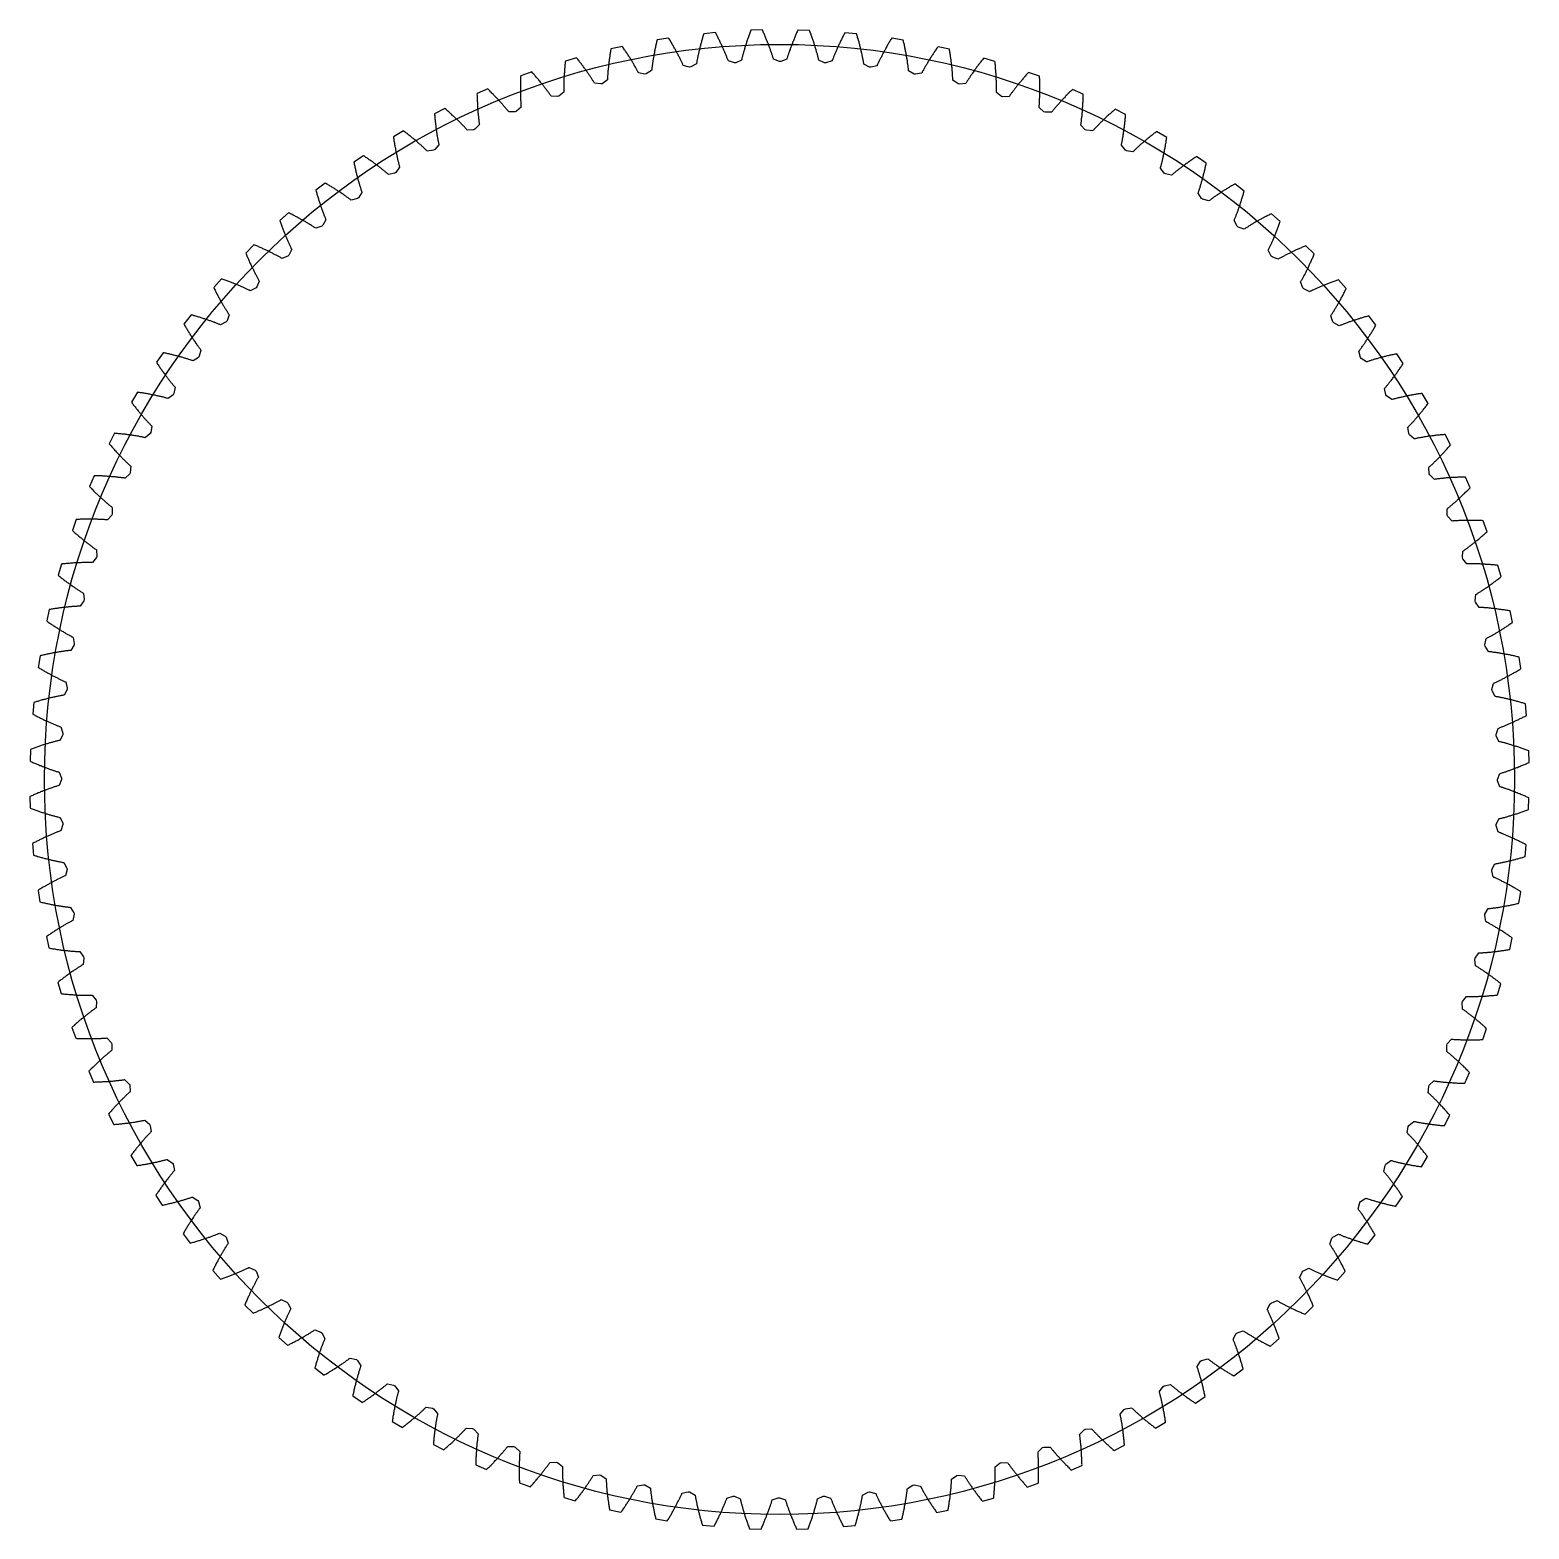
# Model space of a CAD drawing. Extents: x -60 to 60, y 180 to 300.
import ezdxf

# ---------------------------------------------------------------- set-up
doc = ezdxf.new("R2010")
doc.units = 0
doc.layers.get('0').update_dxf_attribs({"linetype": 'CONTINUOUS'})

msp = doc.modelspace()

# ---------------------------------------------------------------- linework, layer by layer
msp.add_lwpolyline([(57.44, 239.89), (57.63, 240.37), (57.68, 240.38), (57.74, 240.4), (57.8, 240.42), (57.85, 240.44), (57.91, 240.45), (57.97, 240.47), (58.03, 240.49), (58.09, 240.51), (58.15, 240.53), (58.21, 240.55), (58.27, 240.57), (58.33, 240.6), (58.39, 240.62), (58.45, 240.64), (58.51, 240.66), (58.58, 240.69), (58.64, 240.71), (58.71, 240.73), (58.77, 240.76), (58.84, 240.78), (58.9, 240.81), (58.97, 240.84), (59.04, 240.86), (59.11, 240.89), (59.17, 240.92), (59.24, 240.94), (59.31, 240.97), (59.38, 241), (59.45, 241.03), (59.52, 241.06), (59.6, 241.09), (59.67, 241.12), (59.74, 241.15), (59.81, 241.19), (59.89, 241.22), (59.96, 241.25), (59.93, 242.18), (59.86, 242.21), (59.78, 242.24), (59.71, 242.27), (59.63, 242.3), (59.56, 242.32), (59.49, 242.35), (59.41, 242.37), (59.34, 242.4), (59.27, 242.42), (59.2, 242.45), (59.13, 242.47), (59.06, 242.49), (58.99, 242.52), (58.92, 242.54), (58.85, 242.56), (58.78, 242.58), (58.72, 242.6), (58.65, 242.62), (58.58, 242.64), (58.52, 242.66), (58.45, 242.68), (58.39, 242.7), (58.33, 242.72), (58.26, 242.74), (58.2, 242.76), (58.14, 242.77), (58.08, 242.79), (58.02, 242.81), (57.96, 242.82), (57.9, 242.84), (57.84, 242.86), (57.78, 242.87), (57.72, 242.88), (57.66, 242.9), (57.61, 242.91), (57.55, 242.93), (57.34, 243.39), (57.33, 243.5), (57.49, 243.98), (57.54, 244), (57.59, 244.02), (57.65, 244.05), (57.7, 244.07), (57.76, 244.09), (57.82, 244.11), (57.87, 244.13), (57.93, 244.16), (57.99, 244.18), (58.05, 244.21), (58.11, 244.23), (58.17, 244.26), (58.23, 244.28), (58.29, 244.31), (58.35, 244.34), (58.41, 244.36), (58.48, 244.39), (58.54, 244.42), (58.6, 244.45), (58.67, 244.48), (58.73, 244.51), (58.8, 244.54), (58.86, 244.57), (58.93, 244.6), (58.99, 244.63), (59.06, 244.66), (59.13, 244.69), (59.2, 244.73), (59.26, 244.76), (59.33, 244.8), (59.4, 244.83), (59.47, 244.87), (59.54, 244.9), (59.61, 244.94), (59.69, 244.98), (59.75, 245.01), (59.67, 245.94), (59.59, 245.97), (59.52, 245.99), (59.44, 246.01), (59.36, 246.03), (59.29, 246.06), (59.21, 246.08), (59.14, 246.1), (59.07, 246.12), (58.99, 246.14), (58.92, 246.16), (58.85, 246.18), (58.78, 246.2), (58.71, 246.22), (58.64, 246.23), (58.57, 246.25), (58.5, 246.27), (58.43, 246.29), (58.36, 246.3), (58.29, 246.32), (58.23, 246.33), (58.16, 246.35), (58.1, 246.36), (58.03, 246.38), (57.97, 246.39), (57.9, 246.41), (57.84, 246.42), (57.78, 246.43), (57.72, 246.44), (57.66, 246.46), (57.6, 246.47), (57.54, 246.48), (57.48, 246.49), (57.42, 246.5), (57.36, 246.51), (57.3, 246.52), (57.25, 246.53), (57, 246.98), (56.99, 247.09), (57.11, 247.58), (57.17, 247.61), (57.22, 247.63), (57.27, 247.66), (57.33, 247.68), (57.38, 247.71), (57.44, 247.73), (57.49, 247.76), (57.55, 247.79), (57.61, 247.81), (57.66, 247.84), (57.72, 247.87), (57.78, 247.9), (57.84, 247.93), (57.9, 247.96), (57.96, 247.99), (58.02, 248.02), (58.08, 248.05), (58.14, 248.09), (58.2, 248.12), (58.26, 248.15), (58.32, 248.18), (58.39, 248.22), (58.45, 248.25), (58.51, 248.29), (58.58, 248.32), (58.64, 248.36), (58.71, 248.4), (58.78, 248.44), (58.84, 248.47), (58.91, 248.51), (58.98, 248.55), (59.04, 248.59), (59.11, 248.63), (59.18, 248.67), (59.25, 248.71), (59.31, 248.76), (59.17, 249.68), (59.09, 249.7), (59.02, 249.71), (58.94, 249.73), (58.86, 249.75), (58.78, 249.77), (58.71, 249.78), (58.63, 249.8), (58.56, 249.82), (58.48, 249.83), (58.41, 249.85), (58.34, 249.86), (58.26, 249.88), (58.19, 249.89), (58.12, 249.9), (58.05, 249.92), (57.98, 249.93), (57.91, 249.94), (57.84, 249.95), (57.78, 249.97), (57.71, 249.98), (57.64, 249.99), (57.58, 250), (57.51, 250.01), (57.45, 250.02), (57.38, 250.03), (57.32, 250.04), (57.25, 250.05), (57.19, 250.06), (57.13, 250.06), (57.07, 250.07), (57.01, 250.08), (56.95, 250.09), (56.89, 250.1), (56.83, 250.1), (56.77, 250.11), (56.72, 250.12), (56.45, 250.55), (56.43, 250.65), (56.52, 251.16), (56.57, 251.18), (56.62, 251.21), (56.67, 251.24), (56.73, 251.27), (56.78, 251.3), (56.83, 251.32), (56.89, 251.35), (56.94, 251.39), (56.99, 251.42), (57.05, 251.45), (57.11, 251.48), (57.16, 251.51), (57.22, 251.55), (57.28, 251.58), (57.33, 251.61), (57.39, 251.65), (57.45, 251.68), (57.51, 251.72), (57.57, 251.76), (57.63, 251.79), (57.69, 251.83), (57.75, 251.87), (57.81, 251.91), (57.87, 251.95), (57.93, 251.99), (58, 252.03), (58.06, 252.07), (58.12, 252.11), (58.19, 252.15), (58.25, 252.19), (58.31, 252.24), (58.38, 252.28), (58.45, 252.33), (58.51, 252.37), (58.58, 252.42), (58.64, 252.46), (58.44, 253.37), (58.36, 253.39), (58.28, 253.4), (58.2, 253.41), (58.12, 253.43), (58.05, 253.44), (57.97, 253.45), (57.89, 253.46), (57.82, 253.47), (57.74, 253.48), (57.67, 253.49), (57.6, 253.5), (57.52, 253.51), (57.45, 253.52), (57.38, 253.53), (57.31, 253.54), (57.24, 253.55), (57.17, 253.56), (57.1, 253.57), (57.03, 253.57), (56.96, 253.58), (56.89, 253.59), (56.83, 253.59), (56.76, 253.6), (56.7, 253.61), (56.63, 253.61), (56.57, 253.62), (56.5, 253.62), (56.44, 253.63), (56.38, 253.63), (56.32, 253.64), (56.26, 253.64), (56.2, 253.64), (56.14, 253.65), (56.08, 253.65), (56.02, 253.65), (55.96, 253.66), (55.67, 254.07), (55.64, 254.17), (55.7, 254.68), (55.75, 254.71), (55.8, 254.74), (55.85, 254.77), (55.9, 254.81), (55.95, 254.84), (56, 254.87), (56.05, 254.9), (56.11, 254.94), (56.16, 254.97), (56.21, 255.01), (56.27, 255.04), (56.32, 255.08), (56.37, 255.12), (56.43, 255.15), (56.48, 255.19), (56.54, 255.23), (56.6, 255.27), (56.65, 255.31), (56.71, 255.35), (56.77, 255.39), (56.82, 255.43), (56.88, 255.47), (56.94, 255.51), (57, 255.56), (57.06, 255.6), (57.12, 255.64), (57.18, 255.69), (57.24, 255.73), (57.3, 255.78), (57.36, 255.83), (57.42, 255.87), (57.49, 255.92), (57.55, 255.97), (57.61, 256.02), (57.67, 256.07), (57.73, 256.12), (57.47, 257.02), (57.4, 257.03), (57.32, 257.03), (57.24, 257.04), (57.16, 257.05), (57.08, 257.06), (57, 257.06), (56.93, 257.07), (56.85, 257.08), (56.78, 257.08), (56.7, 257.09), (56.63, 257.09), (56.55, 257.1), (56.48, 257.1), (56.41, 257.11), (56.34, 257.11), (56.27, 257.12), (56.2, 257.12), (56.13, 257.12), (56.06, 257.13), (55.99, 257.13), (55.92, 257.13), (55.85, 257.14), (55.79, 257.14), (55.72, 257.14), (55.66, 257.14), (55.59, 257.14), (55.53, 257.14), (55.47, 257.14), (55.4, 257.14), (55.34, 257.15), (55.28, 257.15), (55.22, 257.15), (55.16, 257.15), (55.1, 257.14), (55.05, 257.14), (54.99, 257.14), (54.66, 257.54), (54.63, 257.64), (54.66, 258.15), (54.71, 258.18), (54.76, 258.22), (54.8, 258.25), (54.85, 258.29), (54.9, 258.32), (54.95, 258.36), (55, 258.39), (55.05, 258.43), (55.1, 258.47), (55.15, 258.51), (55.2, 258.55), (55.25, 258.59), (55.31, 258.63), (55.36, 258.67), (55.41, 258.71), (55.46, 258.75), (55.52, 258.79), (55.57, 258.83), (55.63, 258.88), (55.68, 258.92), (55.74, 258.97), (55.79, 259.01), (55.85, 259.06), (55.9, 259.1), (55.96, 259.15), (56.02, 259.2), (56.07, 259.25), (56.13, 259.3), (56.19, 259.35), (56.25, 259.4), (56.31, 259.45), (56.37, 259.5), (56.43, 259.55), (56.49, 259.61), (56.54, 259.66), (56.6, 259.71), (56.29, 260.59), (56.21, 260.6), (56.13, 260.6), (56.05, 260.6), (55.97, 260.6), (55.89, 260.61), (55.81, 260.61), (55.74, 260.61), (55.66, 260.61), (55.58, 260.61), (55.51, 260.62), (55.44, 260.62), (55.36, 260.62), (55.29, 260.62), (55.22, 260.62), (55.14, 260.62), (55.07, 260.62), (55, 260.62), (54.93, 260.61), (54.86, 260.61), (54.8, 260.61), (54.73, 260.61), (54.66, 260.61), (54.6, 260.61), (54.53, 260.6), (54.46, 260.6), (54.4, 260.6), (54.34, 260.6), (54.27, 260.59), (54.21, 260.59), (54.15, 260.59), (54.09, 260.58), (54.03, 260.58), (53.97, 260.57), (53.91, 260.57), (53.85, 260.57), (53.8, 260.56), (53.45, 260.94), (53.41, 261.04), (53.41, 261.55), (53.45, 261.58), (53.5, 261.62), (53.54, 261.66), (53.59, 261.69), (53.64, 261.73), (53.68, 261.77), (53.73, 261.81), (53.78, 261.85), (53.83, 261.89), (53.87, 261.93), (53.92, 261.98), (53.97, 262.02), (54.02, 262.06), (54.07, 262.1), (54.12, 262.15), (54.17, 262.19), (54.22, 262.24), (54.27, 262.29), (54.32, 262.33), (54.38, 262.38), (54.43, 262.43), (54.48, 262.48), (54.53, 262.53), (54.59, 262.58), (54.64, 262.63), (54.69, 262.68), (54.75, 262.73), (54.8, 262.78), (54.86, 262.84), (54.91, 262.89), (54.97, 262.95), (55.02, 263), (55.08, 263.06), (55.14, 263.11), (55.19, 263.17), (55.24, 263.23), (54.88, 264.08), (54.8, 264.08), (54.72, 264.08), (54.64, 264.08), (54.56, 264.08), (54.48, 264.08), (54.4, 264.07), (54.33, 264.07), (54.25, 264.07), (54.17, 264.06), (54.1, 264.06), (54.02, 264.06), (53.95, 264.05), (53.88, 264.05), (53.81, 264.04), (53.73, 264.04), (53.66, 264.03), (53.59, 264.03), (53.52, 264.02), (53.45, 264.02), (53.39, 264.01), (53.32, 264.01), (53.25, 264), (53.19, 263.99), (53.12, 263.99), (53.06, 263.98), (52.99, 263.97), (52.93, 263.97), (52.87, 263.96), (52.8, 263.95), (52.74, 263.95), (52.68, 263.94), (52.62, 263.93), (52.56, 263.92), (52.51, 263.91), (52.45, 263.91), (52.39, 263.9), (52.02, 264.25), (51.98, 264.35), (51.94, 264.86), (51.98, 264.9), (52.03, 264.94), (52.07, 264.98), (52.11, 265.02), (52.16, 265.06), (52.2, 265.1), (52.25, 265.14), (52.29, 265.18), (52.34, 265.23), (52.38, 265.27), (52.43, 265.32), (52.48, 265.36), (52.52, 265.41), (52.57, 265.46), (52.62, 265.5), (52.66, 265.55), (52.71, 265.6), (52.76, 265.65), (52.81, 265.7), (52.86, 265.75), (52.91, 265.8), (52.96, 265.85), (53.01, 265.91), (53.06, 265.96), (53.11, 266.01), (53.16, 266.07), (53.21, 266.12), (53.26, 266.18), (53.31, 266.24), (53.36, 266.29), (53.41, 266.35), (53.46, 266.41), (53.52, 266.47), (53.57, 266.53), (53.62, 266.59), (53.67, 266.65), (53.25, 267.48), (53.17, 267.48), (53.09, 267.47), (53.01, 267.46), (52.93, 267.46), (52.85, 267.45), (52.78, 267.44), (52.7, 267.43), (52.62, 267.43), (52.55, 267.42), (52.47, 267.41), (52.4, 267.4), (52.33, 267.39), (52.25, 267.38), (52.18, 267.37), (52.11, 267.36), (52.04, 267.36), (51.97, 267.35), (51.9, 267.34), (51.83, 267.33), (51.77, 267.32), (51.7, 267.31), (51.63, 267.3), (51.57, 267.29), (51.5, 267.27), (51.44, 267.26), (51.38, 267.25), (51.31, 267.24), (51.25, 267.23), (51.19, 267.22), (51.13, 267.21), (51.07, 267.2), (51.01, 267.19), (50.95, 267.18), (50.89, 267.16), (50.84, 267.15), (50.78, 267.14), (50.39, 267.47), (50.34, 267.56), (50.27, 268.07), (50.31, 268.11), (50.35, 268.15), (50.39, 268.2), (50.43, 268.24), (50.47, 268.28), (50.52, 268.33), (50.56, 268.37), (50.6, 268.42), (50.64, 268.46), (50.69, 268.51), (50.73, 268.56), (50.77, 268.61), (50.82, 268.66), (50.86, 268.71), (50.9, 268.76), (50.95, 268.81), (50.99, 268.86), (51.04, 268.91), (51.08, 268.96), (51.13, 269.02), (51.17, 269.07), (51.22, 269.13), (51.27, 269.18), (51.31, 269.24), (51.36, 269.3), (51.41, 269.35), (51.45, 269.41), (51.5, 269.47), (51.55, 269.53), (51.6, 269.59), (51.64, 269.65), (51.69, 269.72), (51.74, 269.78), (51.79, 269.84), (51.84, 269.91), (51.88, 269.97), (51.41, 270.77), (51.33, 270.76), (51.25, 270.75), (51.17, 270.74), (51.1, 270.73), (51.02, 270.71), (50.94, 270.7), (50.87, 270.69), (50.79, 270.68), (50.72, 270.66), (50.64, 270.65), (50.57, 270.64), (50.5, 270.62), (50.43, 270.61), (50.35, 270.6), (50.28, 270.58), (50.21, 270.57), (50.14, 270.55), (50.08, 270.54), (50.01, 270.53), (49.94, 270.51), (49.88, 270.5), (49.81, 270.48), (49.75, 270.47), (49.68, 270.45), (49.62, 270.44), (49.56, 270.43), (49.49, 270.41), (49.43, 270.4), (49.37, 270.38), (49.31, 270.37), (49.25, 270.35), (49.2, 270.34), (49.14, 270.32), (49.08, 270.31), (49.02, 270.29), (48.97, 270.28), (48.56, 270.58), (48.5, 270.67), (48.4, 271.17), (48.44, 271.21), (48.48, 271.26), (48.52, 271.3), (48.55, 271.35), (48.59, 271.4), (48.63, 271.44), (48.67, 271.49), (48.71, 271.54), (48.75, 271.59), (48.79, 271.64), (48.83, 271.69), (48.87, 271.74), (48.91, 271.79), (48.95, 271.84), (48.99, 271.9), (49.03, 271.95), (49.07, 272), (49.12, 272.06), (49.16, 272.11), (49.2, 272.17), (49.24, 272.23), (49.28, 272.29), (49.33, 272.34), (49.37, 272.4), (49.41, 272.46), (49.46, 272.52), (49.5, 272.59), (49.54, 272.65), (49.59, 272.71), (49.63, 272.77), (49.67, 272.84), (49.72, 272.9), (49.76, 272.97), (49.81, 273.03), (49.85, 273.1), (49.89, 273.17), (49.37, 273.94), (49.29, 273.92), (49.21, 273.91), (49.14, 273.89), (49.06, 273.87), (48.98, 273.86), (48.91, 273.84), (48.83, 273.82), (48.76, 273.8), (48.68, 273.79), (48.61, 273.77), (48.54, 273.75), (48.47, 273.73), (48.4, 273.72), (48.33, 273.7), (48.26, 273.68), (48.19, 273.66), (48.12, 273.64), (48.05, 273.62), (47.99, 273.61), (47.92, 273.59), (47.86, 273.57), (47.79, 273.55), (47.73, 273.53), (47.66, 273.51), (47.6, 273.5), (47.54, 273.48), (47.48, 273.46), (47.42, 273.44), (47.36, 273.42), (47.3, 273.4), (47.24, 273.38), (47.19, 273.37), (47.13, 273.35), (47.07, 273.33), (47.02, 273.31), (46.96, 273.29), (46.53, 273.57), (46.47, 273.65), (46.34, 274.15), (46.38, 274.19), (46.41, 274.24), (46.45, 274.29), (46.48, 274.34), (46.52, 274.38), (46.55, 274.43), (46.59, 274.48), (46.63, 274.54), (46.66, 274.59), (46.7, 274.64), (46.74, 274.69), (46.77, 274.74), (46.81, 274.8), (46.85, 274.85), (46.88, 274.91), (46.92, 274.97), (46.96, 275.02), (47, 275.08), (47.04, 275.14), (47.07, 275.2), (47.11, 275.26), (47.15, 275.32), (47.19, 275.38), (47.23, 275.44), (47.27, 275.5), (47.31, 275.56), (47.35, 275.63), (47.39, 275.69), (47.43, 275.76), (47.47, 275.82), (47.51, 275.89), (47.55, 275.96), (47.59, 276.03), (47.63, 276.1), (47.67, 276.17), (47.7, 276.23), (47.13, 276.97), (47.06, 276.95), (46.98, 276.93), (46.91, 276.91), (46.83, 276.89), (46.75, 276.86), (46.68, 276.84), (46.61, 276.82), (46.53, 276.8), (46.46, 276.78), (46.39, 276.75), (46.32, 276.73), (46.25, 276.71), (46.18, 276.69), (46.11, 276.66), (46.04, 276.64), (45.97, 276.62), (45.91, 276.6), (45.84, 276.58), (45.77, 276.55), (45.71, 276.53), (45.65, 276.51), (45.58, 276.49), (45.52, 276.46), (45.46, 276.44), (45.4, 276.42), (45.34, 276.4), (45.28, 276.37), (45.22, 276.35), (45.16, 276.33), (45.1, 276.31), (45.05, 276.28), (44.99, 276.26), (44.94, 276.24), (44.88, 276.22), (44.83, 276.2), (44.77, 276.17), (44.33, 276.42), (44.26, 276.51), (44.1, 276.99), (44.13, 277.04), (44.16, 277.09), (44.2, 277.14), (44.23, 277.19), (44.26, 277.24), (44.29, 277.29), (44.33, 277.34), (44.36, 277.39), (44.39, 277.45), (44.42, 277.5), (44.46, 277.56), (44.49, 277.61), (44.53, 277.67), (44.56, 277.73), (44.59, 277.78), (44.63, 277.84), (44.66, 277.9), (44.7, 277.96), (44.73, 278.02), (44.77, 278.08), (44.8, 278.14), (44.83, 278.21), (44.87, 278.27), (44.9, 278.33), (44.94, 278.4), (44.98, 278.47), (45.01, 278.53), (45.05, 278.6), (45.08, 278.67), (45.12, 278.73), (45.15, 278.8), (45.19, 278.87), (45.22, 278.94), (45.26, 279.02), (45.3, 279.09), (45.33, 279.16), (44.71, 279.86), (44.64, 279.83), (44.56, 279.81), (44.49, 279.78), (44.41, 279.75), (44.34, 279.73), (44.27, 279.7), (44.19, 279.67), (44.12, 279.65), (44.05, 279.62), (43.98, 279.59), (43.91, 279.57), (43.84, 279.54), (43.78, 279.51), (43.71, 279.49), (43.64, 279.46), (43.58, 279.43), (43.51, 279.41), (43.45, 279.38), (43.38, 279.35), (43.32, 279.33), (43.26, 279.3), (43.2, 279.28), (43.13, 279.25), (43.07, 279.22), (43.02, 279.2), (42.96, 279.17), (42.9, 279.14), (42.84, 279.12), (42.78, 279.09), (42.73, 279.07), (42.67, 279.04), (42.62, 279.02), (42.56, 278.99), (42.51, 278.96), (42.46, 278.94), (42.41, 278.91), (41.95, 279.14), (41.87, 279.21), (41.68, 279.69), (41.71, 279.74), (41.74, 279.79), (41.77, 279.84), (41.8, 279.89), (41.83, 279.94), (41.86, 280), (41.89, 280.05), (41.92, 280.11), (41.95, 280.16), (41.98, 280.22), (42.01, 280.27), (42.04, 280.33), (42.07, 280.39), (42.1, 280.45), (42.13, 280.51), (42.16, 280.57), (42.19, 280.63), (42.22, 280.69), (42.25, 280.75), (42.28, 280.82), (42.31, 280.88), (42.34, 280.95), (42.37, 281.01), (42.4, 281.08), (42.43, 281.15), (42.46, 281.21), (42.5, 281.28), (42.53, 281.35), (42.56, 281.42), (42.59, 281.49), (42.62, 281.56), (42.65, 281.63), (42.68, 281.71), (42.71, 281.78), (42.75, 281.85), (42.77, 281.93), (42.11, 282.59), (42.04, 282.56), (41.97, 282.53), (41.9, 282.5), (41.82, 282.46), (41.75, 282.43), (41.68, 282.4), (41.61, 282.37), (41.54, 282.34), (41.47, 282.31), (41.4, 282.28), (41.33, 282.25), (41.27, 282.22), (41.2, 282.18), (41.14, 282.15), (41.07, 282.12), (41.01, 282.09), (40.94, 282.06), (40.88, 282.03), (40.82, 282), (40.76, 281.97), (40.7, 281.94), (40.64, 281.91), (40.58, 281.88), (40.52, 281.85), (40.46, 281.82), (40.41, 281.79), (40.35, 281.76), (40.29, 281.73), (40.24, 281.7), (40.18, 281.67), (40.13, 281.64), (40.08, 281.61), (40.03, 281.59), (39.97, 281.56), (39.92, 281.53), (39.87, 281.5), (39.4, 281.69), (39.32, 281.76), (39.1, 282.23), (39.13, 282.28), (39.15, 282.33), (39.18, 282.38), (39.2, 282.44), (39.23, 282.49), (39.26, 282.55), (39.28, 282.6), (39.31, 282.66), (39.33, 282.72), (39.36, 282.77), (39.39, 282.83), (39.41, 282.89), (39.44, 282.95), (39.47, 283.01), (39.49, 283.07), (39.52, 283.14), (39.55, 283.2), (39.57, 283.26), (39.6, 283.33), (39.63, 283.39), (39.65, 283.46), (39.68, 283.52), (39.71, 283.59), (39.73, 283.66), (39.76, 283.73), (39.79, 283.8), (39.81, 283.87), (39.84, 283.94), (39.87, 284.01), (39.89, 284.08), (39.92, 284.16), (39.95, 284.23), (39.97, 284.3), (40, 284.38), (40.03, 284.46), (40.05, 284.53), (39.35, 285.15), (39.28, 285.11), (39.21, 285.08), (39.14, 285.04), (39.07, 285.01), (39, 284.97), (38.93, 284.93), (38.86, 284.9), (38.79, 284.86), (38.72, 284.83), (38.66, 284.79), (38.59, 284.76), (38.53, 284.72), (38.46, 284.69), (38.4, 284.65), (38.34, 284.62), (38.28, 284.58), (38.21, 284.55), (38.15, 284.52), (38.09, 284.48), (38.03, 284.45), (37.98, 284.41), (37.92, 284.38), (37.86, 284.34), (37.81, 284.31), (37.75, 284.28), (37.69, 284.24), (37.64, 284.21), (37.59, 284.18), (37.53, 284.15), (37.48, 284.11), (37.43, 284.08), (37.38, 284.05), (37.33, 284.02), (37.28, 283.98), (37.23, 283.95), (37.18, 283.92), (36.7, 284.08), (36.62, 284.15), (36.37, 284.6), (36.39, 284.65), (36.41, 284.7), (36.43, 284.76), (36.46, 284.81), (36.48, 284.87), (36.5, 284.93), (36.52, 284.98), (36.54, 285.04), (36.57, 285.1), (36.59, 285.16), (36.61, 285.22), (36.63, 285.28), (36.66, 285.34), (36.68, 285.41), (36.7, 285.47), (36.72, 285.53), (36.75, 285.6), (36.77, 285.66), (36.79, 285.73), (36.82, 285.79), (36.84, 285.86), (36.86, 285.93), (36.88, 286), (36.91, 286.07), (36.93, 286.14), (36.95, 286.21), (36.97, 286.28), (36.99, 286.35), (37.02, 286.43), (37.04, 286.5), (37.06, 286.57), (37.08, 286.65), (37.11, 286.73), (37.13, 286.8), (37.15, 286.88), (37.17, 286.96), (36.43, 287.53), (36.36, 287.49), (36.29, 287.45), (36.23, 287.41), (36.16, 287.37), (36.09, 287.33), (36.02, 287.29), (35.96, 287.25), (35.89, 287.21), (35.83, 287.17), (35.76, 287.13), (35.7, 287.09), (35.64, 287.05), (35.57, 287.02), (35.51, 286.98), (35.45, 286.94), (35.39, 286.9), (35.33, 286.86), (35.28, 286.82), (35.22, 286.78), (35.16, 286.75), (35.11, 286.71), (35.05, 286.67), (35, 286.63), (34.94, 286.6), (34.89, 286.56), (34.83, 286.52), (34.78, 286.49), (34.73, 286.45), (34.68, 286.42), (34.63, 286.38), (34.58, 286.34), (34.53, 286.31), (34.48, 286.27), (34.44, 286.24), (34.39, 286.2), (34.34, 286.17), (33.85, 286.3), (33.76, 286.36), (33.49, 286.79), (33.51, 286.85), (33.53, 286.9), (33.54, 286.96), (33.56, 287.01), (33.58, 287.07), (33.6, 287.13), (33.62, 287.19), (33.64, 287.25), (33.66, 287.31), (33.67, 287.37), (33.69, 287.43), (33.71, 287.49), (33.73, 287.56), (33.75, 287.62), (33.77, 287.68), (33.79, 287.75), (33.81, 287.81), (33.82, 287.88), (33.84, 287.95), (33.86, 288.02), (33.88, 288.08), (33.9, 288.15), (33.91, 288.22), (33.93, 288.29), (33.95, 288.37), (33.97, 288.44), (33.99, 288.51), (34, 288.58), (34.02, 288.66), (34.04, 288.73), (34.06, 288.81), (34.07, 288.89), (34.09, 288.96), (34.11, 289.04), (34.12, 289.12), (34.14, 289.2), (33.37, 289.72), (33.3, 289.68), (33.24, 289.64), (33.17, 289.59), (33.1, 289.55), (33.04, 289.5), (32.98, 289.46), (32.91, 289.41), (32.85, 289.37), (32.79, 289.33), (32.73, 289.28), (32.66, 289.24), (32.6, 289.2), (32.55, 289.16), (32.49, 289.11), (32.43, 289.07), (32.37, 289.03), (32.32, 288.99), (32.26, 288.95), (32.2, 288.9), (32.15, 288.86), (32.1, 288.82), (32.04, 288.78), (31.99, 288.74), (31.94, 288.7), (31.89, 288.66), (31.84, 288.62), (31.79, 288.58), (31.74, 288.54), (31.69, 288.5), (31.64, 288.46), (31.6, 288.42), (31.55, 288.38), (31.5, 288.35), (31.46, 288.31), (31.41, 288.27), (31.37, 288.23), (30.87, 288.33), (30.78, 288.39), (30.48, 288.8), (30.49, 288.86), (30.51, 288.91), (30.52, 288.97), (30.54, 289.03), (30.55, 289.09), (30.57, 289.15), (30.58, 289.21), (30.6, 289.27), (30.61, 289.33), (30.63, 289.39), (30.64, 289.45), (30.66, 289.51), (30.67, 289.58), (30.69, 289.64), (30.7, 289.71), (30.71, 289.78), (30.73, 289.84), (30.74, 289.91), (30.76, 289.98), (30.77, 290.05), (30.79, 290.12), (30.8, 290.19), (30.81, 290.26), (30.83, 290.33), (30.84, 290.4), (30.85, 290.48), (30.87, 290.55), (30.88, 290.62), (30.89, 290.7), (30.9, 290.77), (30.92, 290.85), (30.93, 290.93), (30.94, 291.01), (30.95, 291.09), (30.97, 291.17), (30.98, 291.24), (30.17, 291.72), (30.11, 291.67), (30.05, 291.62), (29.98, 291.58), (29.92, 291.53), (29.86, 291.48), (29.8, 291.43), (29.74, 291.38), (29.68, 291.34), (29.62, 291.29), (29.56, 291.24), (29.5, 291.2), (29.44, 291.15), (29.39, 291.1), (29.33, 291.06), (29.28, 291.01), (29.22, 290.96), (29.17, 290.92), (29.12, 290.87), (29.06, 290.83), (29.01, 290.78), (28.96, 290.74), (28.91, 290.7), (28.86, 290.65), (28.81, 290.61), (28.76, 290.57), (28.72, 290.52), (28.67, 290.48), (28.62, 290.44), (28.58, 290.39), (28.53, 290.35), (28.49, 290.31), (28.44, 290.27), (28.4, 290.23), (28.36, 290.19), (28.31, 290.15), (28.27, 290.11), (27.77, 290.18), (27.67, 290.23), (27.35, 290.62), (27.36, 290.68), (27.37, 290.73), (27.38, 290.79), (27.39, 290.85), (27.4, 290.91), (27.41, 290.97), (27.43, 291.03), (27.44, 291.09), (27.45, 291.15), (27.46, 291.21), (27.47, 291.28), (27.48, 291.34), (27.49, 291.41), (27.5, 291.47), (27.51, 291.54), (27.52, 291.61), (27.53, 291.67), (27.54, 291.74), (27.55, 291.81), (27.56, 291.88), (27.57, 291.95), (27.58, 292.02), (27.59, 292.09), (27.6, 292.17), (27.61, 292.24), (27.62, 292.31), (27.62, 292.39), (27.63, 292.46), (27.64, 292.54), (27.65, 292.62), (27.66, 292.69), (27.66, 292.77), (27.67, 292.85), (27.68, 292.93), (27.69, 293.01), (27.69, 293.09), (26.86, 293.51), (26.8, 293.46), (26.74, 293.41), (26.68, 293.36), (26.62, 293.3), (26.56, 293.25), (26.5, 293.2), (26.44, 293.15), (26.39, 293.1), (26.33, 293.05), (26.28, 293), (26.22, 292.95), (26.17, 292.9), (26.11, 292.85), (26.06, 292.8), (26.01, 292.75), (25.96, 292.7), (25.91, 292.65), (25.86, 292.6), (25.81, 292.55), (25.76, 292.51), (25.71, 292.46), (25.66, 292.41), (25.62, 292.36), (25.57, 292.32), (25.52, 292.27), (25.48, 292.23), (25.43, 292.18), (25.39, 292.13), (25.35, 292.09), (25.31, 292.04), (25.26, 292), (25.22, 291.96), (25.18, 291.91), (25.14, 291.87), (25.1, 291.83), (25.06, 291.78), (24.55, 291.82), (24.46, 291.87), (24.11, 292.24), (24.11, 292.29), (24.12, 292.35), (24.13, 292.41), (24.14, 292.47), (24.15, 292.53), (24.15, 292.59), (24.16, 292.65), (24.17, 292.71), (24.17, 292.77), (24.18, 292.84), (24.19, 292.9), (24.2, 292.97), (24.2, 293.03), (24.21, 293.1), (24.21, 293.16), (24.22, 293.23), (24.23, 293.3), (24.23, 293.37), (24.24, 293.44), (24.24, 293.51), (24.25, 293.58), (24.25, 293.65), (24.26, 293.72), (24.26, 293.8), (24.27, 293.87), (24.27, 293.94), (24.27, 294.02), (24.28, 294.09), (24.28, 294.17), (24.28, 294.25), (24.29, 294.32), (24.29, 294.4), (24.29, 294.48), (24.29, 294.56), (24.3, 294.64), (24.3, 294.72), (23.44, 295.09), (23.38, 295.04), (23.33, 294.98), (23.27, 294.93), (23.21, 294.87), (23.16, 294.81), (23.1, 294.76), (23.05, 294.7), (23, 294.65), (22.94, 294.6), (22.89, 294.54), (22.84, 294.49), (22.79, 294.43), (22.74, 294.38), (22.69, 294.33), (22.64, 294.28), (22.59, 294.22), (22.54, 294.17), (22.5, 294.12), (22.45, 294.07), (22.4, 294.02), (22.36, 293.97), (22.31, 293.92), (22.27, 293.87), (22.23, 293.82), (22.18, 293.77), (22.14, 293.72), (22.1, 293.67), (22.06, 293.63), (22.02, 293.58), (21.98, 293.53), (21.94, 293.48), (21.9, 293.44), (21.87, 293.39), (21.83, 293.35), (21.79, 293.3), (21.76, 293.26), (21.24, 293.26), (21.15, 293.3), (20.77, 293.65), (20.78, 293.7), (20.78, 293.76), (20.78, 293.82), (20.79, 293.88), (20.79, 293.94), (20.8, 294), (20.8, 294.06), (20.8, 294.12), (20.81, 294.19), (20.81, 294.25), (20.81, 294.32), (20.81, 294.38), (20.82, 294.45), (20.82, 294.51), (20.82, 294.58), (20.82, 294.65), (20.82, 294.72), (20.83, 294.78), (20.83, 294.85), (20.83, 294.92), (20.83, 295), (20.83, 295.07), (20.83, 295.14), (20.83, 295.21), (20.83, 295.29), (20.83, 295.36), (20.83, 295.44), (20.83, 295.51), (20.82, 295.59), (20.82, 295.66), (20.82, 295.74), (20.82, 295.82), (20.82, 295.9), (20.81, 295.98), (20.81, 296.06), (20.8, 296.14), (19.93, 296.45), (19.87, 296.4), (19.82, 296.34), (19.77, 296.28), (19.71, 296.22), (19.66, 296.16), (19.61, 296.1), (19.56, 296.04), (19.51, 295.99), (19.46, 295.93), (19.41, 295.87), (19.37, 295.81), (19.32, 295.76), (19.27, 295.7), (19.22, 295.65), (19.18, 295.59), (19.13, 295.54), (19.09, 295.48), (19.05, 295.43), (19, 295.37), (18.96, 295.32), (18.92, 295.27), (18.88, 295.21), (18.84, 295.16), (18.8, 295.11), (18.76, 295.06), (18.72, 295.01), (18.68, 294.96), (18.64, 294.9), (18.61, 294.85), (18.57, 294.81), (18.53, 294.76), (18.5, 294.71), (18.46, 294.66), (18.43, 294.61), (18.39, 294.56), (18.36, 294.52), (17.85, 294.49), (17.75, 294.52), (17.35, 294.84), (17.36, 294.9), (17.36, 294.96), (17.36, 295.02), (17.36, 295.08), (17.36, 295.14), (17.36, 295.2), (17.36, 295.26), (17.36, 295.32), (17.36, 295.39), (17.35, 295.45), (17.35, 295.51), (17.35, 295.58), (17.35, 295.65), (17.35, 295.71), (17.35, 295.78), (17.34, 295.85), (17.34, 295.91), (17.34, 295.98), (17.33, 296.05), (17.33, 296.12), (17.33, 296.19), (17.32, 296.27), (17.32, 296.34), (17.31, 296.41), (17.31, 296.48), (17.3, 296.56), (17.3, 296.63), (17.29, 296.71), (17.29, 296.79), (17.28, 296.86), (17.27, 296.94), (17.27, 297.02), (17.26, 297.1), (17.25, 297.18), (17.24, 297.26), (17.23, 297.33), (16.34, 297.59), (16.29, 297.53), (16.24, 297.47), (16.19, 297.41), (16.14, 297.35), (16.09, 297.28), (16.04, 297.22), (16, 297.16), (15.95, 297.1), (15.9, 297.04), (15.86, 296.98), (15.82, 296.92), (15.77, 296.86), (15.73, 296.8), (15.69, 296.74), (15.64, 296.68), (15.6, 296.63), (15.56, 296.57), (15.52, 296.51), (15.48, 296.46), (15.44, 296.4), (15.4, 296.34), (15.37, 296.29), (15.33, 296.23), (15.29, 296.18), (15.26, 296.13), (15.22, 296.07), (15.19, 296.02), (15.15, 295.97), (15.12, 295.91), (15.08, 295.86), (15.05, 295.81), (15.02, 295.76), (14.99, 295.71), (14.96, 295.66), (14.93, 295.61), (14.9, 295.56), (14.39, 295.5), (14.29, 295.53), (13.87, 295.83), (13.87, 295.88), (13.86, 295.94), (13.86, 296), (13.86, 296.06), (13.85, 296.12), (13.85, 296.18), (13.85, 296.24), (13.84, 296.3), (13.84, 296.37), (13.83, 296.43), (13.83, 296.49), (13.82, 296.56), (13.82, 296.62), (13.81, 296.69), (13.8, 296.76), (13.8, 296.82), (13.79, 296.89), (13.78, 296.96), (13.77, 297.03), (13.77, 297.1), (13.76, 297.17), (13.75, 297.24), (13.74, 297.31), (13.73, 297.39), (13.72, 297.46), (13.71, 297.53), (13.7, 297.61), (13.69, 297.68), (13.68, 297.76), (13.67, 297.83), (13.66, 297.91), (13.64, 297.99), (13.63, 298.07), (13.62, 298.15), (13.61, 298.23), (13.59, 298.3), (12.68, 298.51), (12.64, 298.44), (12.59, 298.38), (12.54, 298.31), (12.5, 298.25), (12.46, 298.18), (12.41, 298.12), (12.37, 298.05), (12.33, 297.99), (12.28, 297.93), (12.24, 297.86), (12.2, 297.8), (12.16, 297.74), (12.12, 297.68), (12.09, 297.62), (12.05, 297.56), (12.01, 297.49), (11.97, 297.44), (11.94, 297.38), (11.9, 297.32), (11.86, 297.26), (11.83, 297.2), (11.8, 297.14), (11.76, 297.09), (11.73, 297.03), (11.7, 296.97), (11.66, 296.92), (11.63, 296.86), (11.6, 296.81), (11.57, 296.75), (11.54, 296.7), (11.51, 296.65), (11.48, 296.59), (11.45, 296.54), (11.42, 296.49), (11.4, 296.44), (11.37, 296.39), (10.87, 296.3), (10.76, 296.32), (10.33, 296.59), (10.32, 296.64), (10.32, 296.7), (10.31, 296.76), (10.3, 296.82), (10.3, 296.88), (10.29, 296.94), (10.28, 297), (10.27, 297.06), (10.26, 297.12), (10.25, 297.19), (10.24, 297.25), (10.24, 297.32), (10.23, 297.38), (10.22, 297.45), (10.2, 297.51), (10.19, 297.58), (10.18, 297.65), (10.17, 297.71), (10.16, 297.78), (10.15, 297.85), (10.13, 297.92), (10.12, 297.99), (10.11, 298.06), (10.09, 298.14), (10.08, 298.21), (10.06, 298.28), (10.05, 298.35), (10.03, 298.43), (10.02, 298.5), (10, 298.58), (9.99, 298.65), (9.97, 298.73), (9.95, 298.81), (9.93, 298.89), (9.92, 298.96), (9.9, 299.04), (8.98, 299.19), (8.93, 299.12), (8.89, 299.05), (8.85, 298.98), (8.81, 298.92), (8.77, 298.85), (8.73, 298.78), (8.69, 298.71), (8.65, 298.65), (8.62, 298.58), (8.58, 298.52), (8.54, 298.45), (8.51, 298.39), (8.47, 298.32), (8.44, 298.26), (8.4, 298.2), (8.37, 298.14), (8.34, 298.07), (8.3, 298.01), (8.27, 297.95), (8.24, 297.89), (8.21, 297.83), (8.18, 297.77), (8.15, 297.71), (8.12, 297.65), (8.09, 297.59), (8.06, 297.54), (8.03, 297.48), (8, 297.42), (7.98, 297.37), (7.95, 297.31), (7.92, 297.26), (7.9, 297.2), (7.87, 297.15), (7.85, 297.1), (7.82, 297.04), (7.8, 296.99), (7.3, 296.87), (7.2, 296.88), (6.75, 297.12), (6.74, 297.18), (6.73, 297.24), (6.72, 297.3), (6.71, 297.35), (6.7, 297.41), (6.69, 297.47), (6.67, 297.53), (6.66, 297.59), (6.65, 297.66), (6.64, 297.72), (6.62, 297.78), (6.61, 297.84), (6.6, 297.91), (6.58, 297.97), (6.57, 298.04), (6.55, 298.11), (6.54, 298.17), (6.52, 298.24), (6.5, 298.31), (6.49, 298.37), (6.47, 298.44), (6.45, 298.51), (6.43, 298.58), (6.42, 298.65), (6.4, 298.73), (6.38, 298.8), (6.36, 298.87), (6.34, 298.94), (6.32, 299.02), (6.3, 299.09), (6.28, 299.17), (6.25, 299.24), (6.23, 299.32), (6.21, 299.39), (6.19, 299.47), (6.16, 299.54), (5.23, 299.63), (5.2, 299.56), (5.16, 299.49), (5.12, 299.42), (5.09, 299.35), (5.05, 299.28), (5.02, 299.21), (4.98, 299.14), (4.95, 299.08), (4.91, 299.01), (4.88, 298.94), (4.85, 298.87), (4.82, 298.81), (4.79, 298.74), (4.75, 298.68), (4.72, 298.61), (4.69, 298.55), (4.67, 298.48), (4.64, 298.42), (4.61, 298.36), (4.58, 298.29), (4.55, 298.23), (4.53, 298.17), (4.5, 298.11), (4.47, 298.05), (4.45, 297.99), (4.42, 297.93), (4.4, 297.87), (4.38, 297.81), (4.35, 297.75), (4.33, 297.7), (4.31, 297.64), (4.28, 297.59), (4.26, 297.53), (4.24, 297.47), (4.22, 297.42), (4.2, 297.37), (3.71, 297.21), (3.61, 297.22), (3.14, 297.43), (3.13, 297.49), (3.12, 297.55), (3.1, 297.6), (3.09, 297.66), (3.07, 297.72), (3.06, 297.78), (3.04, 297.84), (3.03, 297.9), (3.01, 297.96), (2.99, 298.02), (2.97, 298.08), (2.96, 298.15), (2.94, 298.21), (2.92, 298.27), (2.9, 298.34), (2.88, 298.4), (2.86, 298.47), (2.84, 298.53), (2.82, 298.6), (2.8, 298.67), (2.78, 298.73), (2.76, 298.8), (2.74, 298.87), (2.71, 298.94), (2.69, 299.01), (2.67, 299.08), (2.64, 299.15), (2.62, 299.22), (2.59, 299.3), (2.57, 299.37), (2.54, 299.44), (2.52, 299.52), (2.49, 299.59), (2.46, 299.67), (2.43, 299.74), (2.4, 299.81), (1.47, 299.84), (1.44, 299.77), (1.41, 299.7), (1.37, 299.63), (1.34, 299.55), (1.31, 299.48), (1.28, 299.41), (1.25, 299.34), (1.22, 299.27), (1.19, 299.2), (1.16, 299.13), (1.14, 299.06), (1.11, 298.99), (1.08, 298.93), (1.05, 298.86), (1.03, 298.79), (1, 298.72), (0.98, 298.66), (0.95, 298.59), (0.93, 298.53), (0.9, 298.47), (0.88, 298.4), (0.86, 298.34), (0.84, 298.28), (0.81, 298.21), (0.79, 298.15), (0.77, 298.09), (0.75, 298.03), (0.73, 297.97), (0.71, 297.91), (0.69, 297.86), (0.67, 297.8), (0.65, 297.74), (0.63, 297.68), (0.62, 297.63), (0.6, 297.57), (0.58, 297.52), (0.11, 297.33), (0, 297.33), (-0.48, 297.52), (-0.49, 297.57), (-0.51, 297.63), (-0.53, 297.68), (-0.55, 297.74), (-0.57, 297.8), (-0.58, 297.86), (-0.6, 297.92), (-0.62, 297.97), (-0.64, 298.03), (-0.66, 298.09), (-0.69, 298.15), (-0.71, 298.22), (-0.73, 298.28), (-0.75, 298.34), (-0.77, 298.4), (-0.8, 298.47), (-0.82, 298.53), (-0.84, 298.6), (-0.87, 298.66), (-0.89, 298.73), (-0.92, 298.79), (-0.95, 298.86), (-0.97, 298.93), (-1, 298.99), (-1.03, 299.06), (-1.06, 299.13), (-1.08, 299.2), (-1.11, 299.27), (-1.14, 299.34), (-1.17, 299.41), (-1.2, 299.48), (-1.23, 299.56), (-1.27, 299.63), (-1.3, 299.7), (-1.33, 299.78), (-1.36, 299.85), (-2.29, 299.82), (-2.32, 299.75), (-2.35, 299.67), (-2.38, 299.6), (-2.41, 299.52), (-2.43, 299.45), (-2.46, 299.37), (-2.48, 299.3), (-2.51, 299.23), (-2.53, 299.16), (-2.56, 299.09), (-2.58, 299.02), (-2.61, 298.95), (-2.63, 298.88), (-2.65, 298.81), (-2.67, 298.74), (-2.69, 298.67), (-2.72, 298.6), (-2.74, 298.54), (-2.76, 298.47), (-2.78, 298.41), (-2.8, 298.34), (-2.81, 298.28), (-2.83, 298.21), (-2.85, 298.15), (-2.87, 298.09), (-2.89, 298.03), (-2.9, 297.97), (-2.92, 297.9), (-2.94, 297.84), (-2.95, 297.78), (-2.97, 297.73), (-2.98, 297.67), (-3, 297.61), (-3.01, 297.55), (-3.02, 297.5), (-3.04, 297.44), (-3.5, 297.23), (-3.61, 297.22), (-4.09, 297.37), (-4.11, 297.43), (-4.14, 297.48), (-4.16, 297.54), (-4.18, 297.59), (-4.2, 297.65), (-4.22, 297.71), (-4.25, 297.76), (-4.27, 297.82), (-4.29, 297.88), (-4.32, 297.94), (-4.34, 298), (-4.37, 298.06), (-4.39, 298.12), (-4.42, 298.18), (-4.45, 298.24), (-4.47, 298.3), (-4.5, 298.36), (-4.53, 298.43), (-4.56, 298.49), (-4.59, 298.55), (-4.62, 298.62), (-4.65, 298.68), (-4.68, 298.75), (-4.71, 298.82), (-4.74, 298.88), (-4.77, 298.95), (-4.81, 299.02), (-4.84, 299.08), (-4.87, 299.15), (-4.91, 299.22), (-4.94, 299.29), (-4.98, 299.36), (-5.01, 299.43), (-5.05, 299.5), (-5.09, 299.57), (-5.12, 299.64), (-6.05, 299.55), (-6.08, 299.48), (-6.1, 299.4), (-6.12, 299.33), (-6.15, 299.25), (-6.17, 299.18), (-6.19, 299.1), (-6.21, 299.03), (-6.23, 298.95), (-6.25, 298.88), (-6.27, 298.81), (-6.29, 298.74), (-6.31, 298.67), (-6.33, 298.6), (-6.35, 298.52), (-6.36, 298.46), (-6.38, 298.39), (-6.4, 298.32), (-6.41, 298.25), (-6.43, 298.18), (-6.44, 298.12), (-6.46, 298.05), (-6.47, 297.99), (-6.49, 297.92), (-6.5, 297.86), (-6.52, 297.79), (-6.53, 297.73), (-6.54, 297.67), (-6.56, 297.61), (-6.57, 297.55), (-6.58, 297.49), (-6.59, 297.43), (-6.6, 297.37), (-6.61, 297.31), (-6.62, 297.25), (-6.64, 297.19), (-6.65, 297.14), (-7.1, 296.89), (-7.2, 296.88), (-7.7, 297), (-7.72, 297.06), (-7.74, 297.11), (-7.77, 297.16), (-7.79, 297.22), (-7.82, 297.27), (-7.84, 297.33), (-7.87, 297.38), (-7.9, 297.44), (-7.93, 297.49), (-7.95, 297.55), (-7.98, 297.61), (-8.01, 297.67), (-8.04, 297.73), (-8.07, 297.79), (-8.1, 297.85), (-8.13, 297.91), (-8.16, 297.97), (-8.2, 298.03), (-8.23, 298.09), (-8.26, 298.15), (-8.3, 298.21), (-8.33, 298.28), (-8.36, 298.34), (-8.4, 298.4), (-8.44, 298.47), (-8.47, 298.53), (-8.51, 298.6), (-8.55, 298.66), (-8.58, 298.73), (-8.62, 298.8), (-8.66, 298.86), (-8.7, 298.93), (-8.74, 299), (-8.78, 299.07), (-8.83, 299.14), (-8.87, 299.2), (-9.79, 299.06), (-9.81, 298.98), (-9.83, 298.9), (-9.84, 298.83), (-9.86, 298.75), (-9.88, 298.67), (-9.89, 298.6), (-9.91, 298.52), (-9.93, 298.45), (-9.94, 298.37), (-9.96, 298.3), (-9.97, 298.23), (-9.99, 298.15), (-10, 298.08), (-10.01, 298.01), (-10.03, 297.94), (-10.04, 297.87), (-10.05, 297.8), (-10.06, 297.73), (-10.08, 297.66), (-10.09, 297.6), (-10.1, 297.53), (-10.11, 297.46), (-10.12, 297.4), (-10.13, 297.33), (-10.14, 297.27), (-10.15, 297.21), (-10.16, 297.14), (-10.17, 297.08), (-10.18, 297.02), (-10.18, 296.96), (-10.19, 296.9), (-10.2, 296.84), (-10.21, 296.78), (-10.21, 296.72), (-10.22, 296.66), (-10.23, 296.61), (-10.66, 296.33), (-10.76, 296.32), (-11.27, 296.41), (-11.29, 296.46), (-11.32, 296.51), (-11.35, 296.56), (-11.38, 296.61), (-11.41, 296.67), (-11.44, 296.72), (-11.47, 296.77), (-11.5, 296.83), (-11.53, 296.88), (-11.56, 296.94), (-11.59, 296.99), (-11.62, 297.05), (-11.66, 297.11), (-11.69, 297.16), (-11.72, 297.22), (-11.76, 297.28), (-11.79, 297.34), (-11.83, 297.4), (-11.87, 297.46), (-11.9, 297.52), (-11.94, 297.58), (-11.98, 297.64), (-12.02, 297.7), (-12.06, 297.76), (-12.1, 297.82), (-12.14, 297.89), (-12.18, 297.95), (-12.22, 298.01), (-12.26, 298.08), (-12.31, 298.14), (-12.35, 298.2), (-12.39, 298.27), (-12.44, 298.33), (-12.48, 298.4), (-12.53, 298.47), (-12.57, 298.53), (-13.48, 298.33), (-13.5, 298.25), (-13.51, 298.17), (-13.52, 298.09), (-13.54, 298.01), (-13.55, 297.94), (-13.56, 297.86), (-13.57, 297.78), (-13.58, 297.71), (-13.6, 297.63), (-13.61, 297.56), (-13.62, 297.48), (-13.63, 297.41), (-13.63, 297.34), (-13.64, 297.27), (-13.65, 297.2), (-13.66, 297.13), (-13.67, 297.06), (-13.68, 296.99), (-13.68, 296.92), (-13.69, 296.85), (-13.7, 296.78), (-13.71, 296.72), (-13.71, 296.65), (-13.72, 296.58), (-13.72, 296.52), (-13.73, 296.46), (-13.73, 296.39), (-13.74, 296.33), (-13.74, 296.27), (-13.75, 296.21), (-13.75, 296.15), (-13.75, 296.09), (-13.76, 296.03), (-13.76, 295.97), (-13.76, 295.91), (-13.77, 295.85), (-14.18, 295.55), (-14.29, 295.53), (-14.79, 295.59), (-14.82, 295.64), (-14.85, 295.69), (-14.89, 295.74), (-14.92, 295.79), (-14.95, 295.84), (-14.98, 295.89), (-15.02, 295.94), (-15.05, 295.99), (-15.08, 296.05), (-15.12, 296.1), (-15.15, 296.15), (-15.19, 296.21), (-15.23, 296.26), (-15.26, 296.32), (-15.3, 296.37), (-15.34, 296.43), (-15.38, 296.48), (-15.42, 296.54), (-15.46, 296.6), (-15.5, 296.66), (-15.54, 296.71), (-15.58, 296.77), (-15.62, 296.83), (-15.67, 296.89), (-15.71, 296.95), (-15.76, 297.01), (-15.8, 297.07), (-15.85, 297.13), (-15.89, 297.19), (-15.94, 297.25), (-15.99, 297.31), (-16.03, 297.38), (-16.08, 297.44), (-16.13, 297.5), (-16.18, 297.56), (-16.23, 297.62), (-17.13, 297.36), (-17.14, 297.29), (-17.14, 297.21), (-17.15, 297.13), (-17.16, 297.05), (-17.17, 296.97), (-17.17, 296.89), (-17.18, 296.82), (-17.19, 296.74), (-17.19, 296.67), (-17.2, 296.59), (-17.21, 296.52), (-17.21, 296.44), (-17.22, 296.37), (-17.22, 296.3), (-17.22, 296.23), (-17.23, 296.15), (-17.23, 296.08), (-17.24, 296.02), (-17.24, 295.95), (-17.24, 295.88), (-17.24, 295.81), (-17.25, 295.74), (-17.25, 295.68), (-17.25, 295.61), (-17.25, 295.55), (-17.25, 295.48), (-17.25, 295.42), (-17.26, 295.36), (-17.26, 295.29), (-17.26, 295.23), (-17.26, 295.17), (-17.26, 295.11), (-17.26, 295.05), (-17.26, 294.99), (-17.26, 294.93), (-17.25, 294.88), (-17.65, 294.55), (-17.75, 294.52), (-18.26, 294.55), (-18.29, 294.6), (-18.33, 294.64), (-18.36, 294.69), (-18.4, 294.74), (-18.43, 294.79), (-18.47, 294.84), (-18.51, 294.89), (-18.54, 294.94), (-18.58, 294.99), (-18.62, 295.04), (-18.66, 295.09), (-18.7, 295.14), (-18.74, 295.2), (-18.78, 295.25), (-18.82, 295.3), (-18.86, 295.35), (-18.9, 295.41), (-18.94, 295.46), (-18.99, 295.52), (-19.03, 295.57), (-19.08, 295.63), (-19.12, 295.68), (-19.17, 295.74), (-19.22, 295.79), (-19.26, 295.85), (-19.31, 295.91), (-19.36, 295.96), (-19.41, 296.02), (-19.46, 296.08), (-19.51, 296.14), (-19.56, 296.2), (-19.61, 296.26), (-19.66, 296.31), (-19.72, 296.37), (-19.77, 296.43), (-19.82, 296.49), (-20.7, 296.17), (-20.71, 296.1), (-20.71, 296.02), (-20.71, 295.94), (-20.72, 295.86), (-20.72, 295.78), (-20.72, 295.7), (-20.72, 295.63), (-20.72, 295.55), (-20.73, 295.47), (-20.73, 295.4), (-20.73, 295.32), (-20.73, 295.25), (-20.73, 295.18), (-20.73, 295.1), (-20.73, 295.03), (-20.73, 294.96), (-20.73, 294.89), (-20.73, 294.82), (-20.72, 294.75), (-20.72, 294.68), (-20.72, 294.62), (-20.72, 294.55), (-20.72, 294.48), (-20.71, 294.42), (-20.71, 294.35), (-20.71, 294.29), (-20.71, 294.23), (-20.7, 294.16), (-20.7, 294.1), (-20.7, 294.04), (-20.69, 293.98), (-20.69, 293.92), (-20.69, 293.86), (-20.68, 293.8), (-20.68, 293.74), (-20.67, 293.68), (-21.05, 293.34), (-21.15, 293.3), (-21.66, 293.3), (-21.69, 293.34), (-21.73, 293.39), (-21.77, 293.43), (-21.81, 293.48), (-21.84, 293.52), (-21.88, 293.57), (-21.92, 293.62), (-21.96, 293.67), (-22, 293.71), (-22.04, 293.76), (-22.09, 293.81), (-22.13, 293.86), (-22.17, 293.91), (-22.22, 293.96), (-22.26, 294.01), (-22.31, 294.06), (-22.35, 294.11), (-22.4, 294.16), (-22.44, 294.21), (-22.49, 294.27), (-22.54, 294.32), (-22.59, 294.37), (-22.64, 294.42), (-22.69, 294.48), (-22.74, 294.53), (-22.79, 294.58), (-22.84, 294.64), (-22.89, 294.69), (-22.95, 294.75), (-23, 294.8), (-23.06, 294.86), (-23.11, 294.91), (-23.17, 294.97), (-23.22, 295.02), (-23.28, 295.08), (-23.34, 295.13), (-24.19, 294.76), (-24.2, 294.69), (-24.19, 294.61), (-24.19, 294.53), (-24.19, 294.45), (-24.19, 294.37), (-24.18, 294.29), (-24.18, 294.21), (-24.18, 294.14), (-24.17, 294.06), (-24.17, 293.99), (-24.17, 293.91), (-24.16, 293.84), (-24.16, 293.77), (-24.15, 293.69), (-24.15, 293.62), (-24.14, 293.55), (-24.14, 293.48), (-24.13, 293.41), (-24.13, 293.34), (-24.12, 293.28), (-24.12, 293.21), (-24.11, 293.14), (-24.1, 293.08), (-24.1, 293.01), (-24.09, 292.95), (-24.08, 292.88), (-24.08, 292.82), (-24.07, 292.76), (-24.06, 292.69), (-24.06, 292.63), (-24.05, 292.57), (-24.04, 292.51), (-24.03, 292.45), (-24.03, 292.39), (-24.02, 292.34), (-24.01, 292.28), (-24.36, 291.91), (-24.46, 291.87), (-24.97, 291.83), (-25.01, 291.87), (-25.05, 291.92), (-25.09, 291.96), (-25.13, 292), (-25.17, 292.05), (-25.21, 292.09), (-25.25, 292.14), (-25.3, 292.18), (-25.34, 292.23), (-25.38, 292.27), (-25.43, 292.32), (-25.47, 292.36), (-25.52, 292.41), (-25.57, 292.46), (-25.61, 292.51), (-25.66, 292.55), (-25.71, 292.6), (-25.76, 292.65), (-25.81, 292.7), (-25.86, 292.75), (-25.91, 292.8), (-25.96, 292.84), (-26.02, 292.89), (-26.07, 292.94), (-26.12, 292.99), (-26.18, 293.04), (-26.23, 293.1), (-26.29, 293.15), (-26.35, 293.2), (-26.4, 293.25), (-26.46, 293.3), (-26.52, 293.35), (-26.58, 293.4), (-26.64, 293.46), (-26.7, 293.51), (-26.76, 293.56), (-27.59, 293.14), (-27.59, 293.06), (-27.58, 292.98), (-27.57, 292.9), (-27.57, 292.82), (-27.56, 292.74), (-27.55, 292.67), (-27.54, 292.59), (-27.54, 292.51), (-27.53, 292.44), (-27.52, 292.36), (-27.51, 292.29), (-27.5, 292.22), (-27.49, 292.14), (-27.48, 292.07), (-27.48, 292), (-27.47, 291.93), (-27.46, 291.86), (-27.45, 291.79), (-27.44, 291.72), (-27.43, 291.66), (-27.42, 291.59), (-27.41, 291.52), (-27.4, 291.46), (-27.39, 291.39), (-27.38, 291.33), (-27.36, 291.26), (-27.35, 291.2), (-27.34, 291.14), (-27.33, 291.08), (-27.32, 291.02), (-27.31, 290.96), (-27.3, 290.9), (-27.29, 290.84), (-27.28, 290.78), (-27.26, 290.73), (-27.25, 290.67), (-27.58, 290.28), (-27.67, 290.23), (-28.18, 290.16), (-28.22, 290.2), (-28.26, 290.24), (-28.31, 290.28), (-28.35, 290.32), (-28.39, 290.36), (-28.44, 290.41), (-28.48, 290.45), (-28.53, 290.49), (-28.58, 290.53), (-28.62, 290.57), (-28.67, 290.62), (-28.72, 290.66), (-28.77, 290.7), (-28.82, 290.75), (-28.87, 290.79), (-28.92, 290.84), (-28.97, 290.88), (-29.02, 290.93), (-29.08, 290.97), (-29.13, 291.02), (-29.18, 291.06), (-29.24, 291.11), (-29.29, 291.16), (-29.35, 291.2), (-29.41, 291.25), (-29.47, 291.3), (-29.52, 291.34), (-29.58, 291.39), (-29.64, 291.44), (-29.7, 291.49), (-29.76, 291.53), (-29.83, 291.58), (-29.89, 291.63), (-29.95, 291.68), (-30.02, 291.73), (-30.08, 291.77), (-30.88, 291.3), (-30.87, 291.22), (-30.86, 291.14), (-30.85, 291.06), (-30.84, 290.99), (-30.82, 290.91), (-30.81, 290.83), (-30.8, 290.76), (-30.79, 290.68), (-30.77, 290.61), (-30.76, 290.53), (-30.75, 290.46), (-30.73, 290.39), (-30.72, 290.31), (-30.71, 290.24), (-30.69, 290.17), (-30.68, 290.1), (-30.67, 290.03), (-30.65, 289.97), (-30.64, 289.9), (-30.62, 289.83), (-30.61, 289.77), (-30.59, 289.7), (-30.58, 289.63), (-30.57, 289.57), (-30.55, 289.51), (-30.54, 289.44), (-30.52, 289.38), (-30.51, 289.32), (-30.49, 289.26), (-30.48, 289.2), (-30.46, 289.14), (-30.45, 289.08), (-30.43, 289.03), (-30.42, 288.97), (-30.4, 288.91), (-30.39, 288.86), (-30.69, 288.45), (-30.78, 288.39), (-31.28, 288.29), (-31.33, 288.33), (-31.37, 288.37), (-31.41, 288.4), (-31.46, 288.44), (-31.51, 288.48), (-31.55, 288.52), (-31.6, 288.56), (-31.65, 288.6), (-31.7, 288.64), (-31.75, 288.68), (-31.8, 288.72), (-31.85, 288.76), (-31.9, 288.8), (-31.95, 288.84), (-32.01, 288.88), (-32.06, 288.92), (-32.11, 288.96), (-32.17, 289), (-32.23, 289.05), (-32.28, 289.09), (-32.34, 289.13), (-32.4, 289.17), (-32.46, 289.22), (-32.51, 289.26), (-32.57, 289.3), (-32.64, 289.34), (-32.7, 289.39), (-32.76, 289.43), (-32.82, 289.47), (-32.88, 289.52), (-32.95, 289.56), (-33.01, 289.61), (-33.08, 289.65), (-33.14, 289.7), (-33.21, 289.74), (-33.28, 289.78), (-34.05, 289.26), (-34.03, 289.18), (-34.02, 289.1), (-34, 289.03), (-33.98, 288.95), (-33.97, 288.87), (-33.95, 288.8), (-33.93, 288.72), (-33.91, 288.65), (-33.9, 288.57), (-33.88, 288.5), (-33.86, 288.43), (-33.84, 288.36), (-33.83, 288.29), (-33.81, 288.22), (-33.79, 288.15), (-33.77, 288.08), (-33.75, 288.01), (-33.74, 287.94), (-33.72, 287.88), (-33.7, 287.81), (-33.68, 287.74), (-33.66, 287.68), (-33.64, 287.62), (-33.63, 287.55), (-33.61, 287.49), (-33.59, 287.43), (-33.57, 287.37), (-33.55, 287.31), (-33.53, 287.25), (-33.51, 287.19), (-33.49, 287.13), (-33.48, 287.08), (-33.46, 287.02), (-33.44, 286.96), (-33.42, 286.91), (-33.4, 286.85), (-33.68, 286.42), (-33.76, 286.36), (-34.26, 286.23), (-34.31, 286.27), (-34.35, 286.3), (-34.4, 286.34), (-34.45, 286.37), (-34.5, 286.41), (-34.55, 286.44), (-34.6, 286.48), (-34.65, 286.51), (-34.7, 286.55), (-34.75, 286.59), (-34.8, 286.62), (-34.86, 286.66), (-34.91, 286.7), (-34.96, 286.74), (-35.02, 286.77), (-35.08, 286.81), (-35.13, 286.85), (-35.19, 286.89), (-35.25, 286.93), (-35.31, 286.96), (-35.37, 287), (-35.43, 287.04), (-35.49, 287.08), (-35.55, 287.12), (-35.61, 287.16), (-35.68, 287.2), (-35.74, 287.24), (-35.8, 287.28), (-35.87, 287.32), (-35.94, 287.36), (-36, 287.4), (-36.07, 287.44), (-36.14, 287.48), (-36.21, 287.52), (-36.28, 287.56), (-36.34, 287.59), (-37.08, 287.02), (-37.06, 286.95), (-37.04, 286.87), (-37.02, 286.79), (-37, 286.72), (-36.98, 286.64), (-36.95, 286.57), (-36.93, 286.49), (-36.91, 286.42), (-36.89, 286.35), (-36.87, 286.28), (-36.84, 286.21), (-36.82, 286.14), (-36.8, 286.07), (-36.78, 286), (-36.75, 285.93), (-36.73, 285.86), (-36.71, 285.79), (-36.69, 285.73), (-36.66, 285.66), (-36.64, 285.6), (-36.62, 285.54), (-36.6, 285.47), (-36.57, 285.41), (-36.55, 285.35), (-36.53, 285.29), (-36.51, 285.23), (-36.48, 285.17), (-36.46, 285.11), (-36.44, 285.05), (-36.42, 284.99), (-36.4, 284.94), (-36.37, 284.88), (-36.35, 284.82), (-36.33, 284.77), (-36.31, 284.72), (-36.28, 284.66), (-36.54, 284.22), (-36.62, 284.15), (-37.1, 283.99), (-37.15, 284.02), (-37.2, 284.05), (-37.25, 284.08), (-37.3, 284.12), (-37.35, 284.15), (-37.4, 284.18), (-37.45, 284.21), (-37.51, 284.25), (-37.56, 284.28), (-37.61, 284.31), (-37.67, 284.35), (-37.72, 284.38), (-37.78, 284.41), (-37.84, 284.45), (-37.89, 284.48), (-37.95, 284.52), (-38.01, 284.55), (-38.07, 284.58), (-38.13, 284.62), (-38.19, 284.65), (-38.26, 284.69), (-38.32, 284.72), (-38.38, 284.76), (-38.45, 284.79), (-38.51, 284.83), (-38.58, 284.86), (-38.64, 284.9), (-38.71, 284.93), (-38.78, 284.97), (-38.85, 285.01), (-38.91, 285.04), (-38.98, 285.08), (-39.05, 285.11), (-39.13, 285.15), (-39.2, 285.18), (-39.27, 285.22), (-39.97, 284.6), (-39.94, 284.53), (-39.92, 284.45), (-39.89, 284.38), (-39.86, 284.3), (-39.84, 284.23), (-39.81, 284.16), (-39.79, 284.08), (-39.76, 284.01), (-39.73, 283.94), (-39.71, 283.87), (-39.68, 283.8), (-39.65, 283.73), (-39.63, 283.66), (-39.6, 283.6), (-39.57, 283.53), (-39.55, 283.46), (-39.52, 283.4), (-39.49, 283.33), (-39.47, 283.27), (-39.44, 283.21), (-39.41, 283.15), (-39.39, 283.08), (-39.36, 283.02), (-39.33, 282.96), (-39.31, 282.9), (-39.28, 282.85), (-39.26, 282.79), (-39.23, 282.73), (-39.2, 282.67), (-39.18, 282.62), (-39.15, 282.56), (-39.13, 282.51), (-39.1, 282.45), (-39.08, 282.4), (-39.05, 282.35), (-39.02, 282.3), (-39.25, 281.84), (-39.32, 281.76), (-39.8, 281.57), (-39.85, 281.6), (-39.9, 281.63), (-39.95, 281.66), (-40, 281.69), (-40.05, 281.72), (-40.11, 281.75), (-40.16, 281.78), (-40.22, 281.8), (-40.27, 281.83), (-40.33, 281.86), (-40.39, 281.89), (-40.44, 281.92), (-40.5, 281.95), (-40.56, 281.98), (-40.62, 282.01), (-40.68, 282.04), (-40.74, 282.08), (-40.8, 282.11), (-40.87, 282.14), (-40.93, 282.17), (-40.99, 282.2), (-41.06, 282.23), (-41.12, 282.26), (-41.19, 282.29), (-41.26, 282.32), (-41.32, 282.35), (-41.39, 282.38), (-41.46, 282.42), (-41.53, 282.45), (-41.6, 282.48), (-41.67, 282.51), (-41.74, 282.54), (-41.82, 282.57), (-41.89, 282.6), (-41.96, 282.63), (-42.04, 282.66), (-42.7, 282), (-42.67, 281.93), (-42.64, 281.86), (-42.61, 281.78), (-42.57, 281.71), (-42.54, 281.64), (-42.51, 281.57), (-42.48, 281.5), (-42.45, 281.43), (-42.42, 281.36), (-42.39, 281.29), (-42.36, 281.22), (-42.33, 281.16), (-42.3, 281.09), (-42.26, 281.02), (-42.23, 280.96), (-42.2, 280.9), (-42.17, 280.83), (-42.14, 280.77), (-42.11, 280.71), (-42.08, 280.65), (-42.05, 280.59), (-42.02, 280.53), (-41.99, 280.47), (-41.96, 280.41), (-41.93, 280.35), (-41.9, 280.29), (-41.87, 280.24), (-41.84, 280.18), (-41.81, 280.13), (-41.78, 280.07), (-41.75, 280.02), (-41.73, 279.97), (-41.7, 279.91), (-41.67, 279.86), (-41.64, 279.81), (-41.61, 279.76), (-41.8, 279.29), (-41.87, 279.21), (-42.34, 278.99), (-42.39, 279.02), (-42.44, 279.04), (-42.49, 279.07), (-42.55, 279.09), (-42.6, 279.12), (-42.66, 279.14), (-42.71, 279.17), (-42.77, 279.2), (-42.83, 279.22), (-42.88, 279.25), (-42.94, 279.28), (-43, 279.3), (-43.06, 279.33), (-43.12, 279.35), (-43.18, 279.38), (-43.25, 279.41), (-43.31, 279.43), (-43.37, 279.46), (-43.44, 279.49), (-43.5, 279.51), (-43.57, 279.54), (-43.64, 279.57), (-43.7, 279.59), (-43.77, 279.62), (-43.84, 279.65), (-43.91, 279.67), (-43.98, 279.7), (-44.05, 279.73), (-44.12, 279.75), (-44.19, 279.78), (-44.27, 279.81), (-44.34, 279.83), (-44.41, 279.86), (-44.49, 279.89), (-44.57, 279.91), (-44.64, 279.94), (-45.26, 279.24), (-45.22, 279.17), (-45.19, 279.1), (-45.15, 279.03), (-45.12, 278.96), (-45.08, 278.89), (-45.05, 278.82), (-45.01, 278.75), (-44.98, 278.68), (-44.94, 278.61), (-44.9, 278.55), (-44.87, 278.48), (-44.83, 278.42), (-44.8, 278.35), (-44.76, 278.29), (-44.73, 278.23), (-44.7, 278.16), (-44.66, 278.1), (-44.63, 278.04), (-44.59, 277.98), (-44.56, 277.92), (-44.52, 277.87), (-44.49, 277.81), (-44.46, 277.75), (-44.42, 277.69), (-44.39, 277.64), (-44.36, 277.58), (-44.32, 277.53), (-44.29, 277.48), (-44.26, 277.42), (-44.22, 277.37), (-44.19, 277.32), (-44.16, 277.27), (-44.13, 277.22), (-44.1, 277.17), (-44.06, 277.12), (-44.03, 277.07), (-44.19, 276.59), (-44.26, 276.51), (-44.71, 276.26), (-44.76, 276.28), (-44.81, 276.3), (-44.87, 276.32), (-44.92, 276.34), (-44.98, 276.37), (-45.04, 276.39), (-45.09, 276.41), (-45.15, 276.43), (-45.21, 276.46), (-45.27, 276.48), (-45.33, 276.5), (-45.39, 276.52), (-45.45, 276.55), (-45.52, 276.57), (-45.58, 276.59), (-45.64, 276.61), (-45.71, 276.64), (-45.77, 276.66), (-45.84, 276.68), (-45.91, 276.7), (-45.97, 276.73), (-46.04, 276.75), (-46.11, 276.77), (-46.18, 276.79), (-46.25, 276.82), (-46.32, 276.84), (-46.39, 276.86), (-46.46, 276.88), (-46.54, 276.91), (-46.61, 276.93), (-46.69, 276.95), (-46.76, 276.97), (-46.84, 276.99), (-46.91, 277.02), (-46.99, 277.04), (-47.07, 277.06), (-47.64, 276.32), (-47.6, 276.25), (-47.56, 276.18), (-47.52, 276.11), (-47.48, 276.05), (-47.44, 275.98), (-47.4, 275.91), (-47.36, 275.85), (-47.32, 275.78), (-47.28, 275.72), (-47.24, 275.65), (-47.2, 275.59), (-47.16, 275.53), (-47.13, 275.46), (-47.09, 275.4), (-47.05, 275.34), (-47.01, 275.28), (-46.97, 275.22), (-46.93, 275.17), (-46.9, 275.11), (-46.86, 275.05), (-46.82, 274.99), (-46.78, 274.94), (-46.75, 274.88), (-46.71, 274.83), (-46.67, 274.78), (-46.63, 274.72), (-46.6, 274.67), (-46.56, 274.62), (-46.53, 274.57), (-46.49, 274.52), (-46.45, 274.47), (-46.42, 274.42), (-46.38, 274.37), (-46.35, 274.33), (-46.31, 274.28), (-46.28, 274.23), (-46.41, 273.74), (-46.47, 273.65), (-46.9, 273.38), (-46.96, 273.4), (-47.01, 273.41), (-47.07, 273.43), (-47.13, 273.45), (-47.18, 273.47), (-47.24, 273.49), (-47.3, 273.51), (-47.36, 273.53), (-47.42, 273.54), (-47.48, 273.56), (-47.54, 273.58), (-47.6, 273.6), (-47.67, 273.62), (-47.73, 273.64), (-47.79, 273.66), (-47.86, 273.68), (-47.92, 273.69), (-47.99, 273.71), (-48.06, 273.73), (-48.13, 273.75), (-48.2, 273.77), (-48.26, 273.79), (-48.33, 273.8), (-48.41, 273.82), (-48.48, 273.84), (-48.55, 273.86), (-48.62, 273.88), (-48.7, 273.89), (-48.77, 273.91), (-48.85, 273.93), (-48.92, 273.95), (-49, 273.96), (-49.07, 273.98), (-49.15, 274), (-49.23, 274.01), (-49.31, 274.03), (-49.83, 273.26), (-49.79, 273.19), (-49.75, 273.12), (-49.7, 273.06), (-49.66, 272.99), (-49.61, 272.93), (-49.57, 272.86), (-49.53, 272.8), (-49.48, 272.74), (-49.44, 272.68), (-49.4, 272.61), (-49.35, 272.55), (-49.31, 272.49), (-49.27, 272.43), (-49.22, 272.38), (-49.18, 272.32), (-49.14, 272.26), (-49.1, 272.2), (-49.06, 272.15), (-49.01, 272.09), (-48.97, 272.04), (-48.93, 271.99), (-48.89, 271.93), (-48.85, 271.88), (-48.81, 271.83), (-48.77, 271.78), (-48.73, 271.73), (-48.69, 271.68), (-48.65, 271.63), (-48.61, 271.58), (-48.57, 271.53), (-48.53, 271.48), (-48.5, 271.44), (-48.46, 271.39), (-48.42, 271.35), (-48.38, 271.3), (-48.35, 271.26), (-48.45, 270.76), (-48.5, 270.67), (-48.91, 270.37), (-48.97, 270.38), (-49.03, 270.4), (-49.08, 270.41), (-49.14, 270.43), (-49.2, 270.44), (-49.26, 270.46), (-49.32, 270.47), (-49.38, 270.49), (-49.44, 270.5), (-49.5, 270.52), (-49.56, 270.53), (-49.63, 270.55), (-49.69, 270.56), (-49.75, 270.57), (-49.82, 270.59), (-49.89, 270.6), (-49.95, 270.62), (-50.02, 270.63), (-50.09, 270.65), (-50.16, 270.66), (-50.23, 270.67), (-50.3, 270.69), (-50.37, 270.7), (-50.44, 270.72), (-50.51, 270.73), (-50.59, 270.74), (-50.66, 270.76), (-50.73, 270.77), (-50.81, 270.78), (-50.89, 270.79), (-50.96, 270.81), (-51.04, 270.82), (-51.12, 270.83), (-51.2, 270.84), (-51.28, 270.85), (-51.35, 270.86), (-51.83, 270.06), (-51.78, 270), (-51.73, 269.94), (-51.69, 269.87), (-51.64, 269.81), (-51.59, 269.75), (-51.54, 269.69), (-51.49, 269.63), (-51.45, 269.57), (-51.4, 269.51), (-51.35, 269.45), (-51.31, 269.39), (-51.26, 269.33), (-51.21, 269.28), (-51.17, 269.22), (-51.12, 269.17), (-51.08, 269.11), (-51.03, 269.06), (-50.98, 269), (-50.94, 268.95), (-50.9, 268.9), (-50.85, 268.85), (-50.81, 268.8), (-50.76, 268.75), (-50.72, 268.7), (-50.68, 268.65), (-50.63, 268.6), (-50.59, 268.56), (-50.55, 268.51), (-50.51, 268.46), (-50.46, 268.42), (-50.42, 268.37), (-50.38, 268.33), (-50.34, 268.29), (-50.3, 268.24), (-50.26, 268.2), (-50.22, 268.16), (-50.29, 267.65), (-50.34, 267.56), (-50.73, 267.23), (-50.79, 267.25), (-50.84, 267.26), (-50.9, 267.27), (-50.96, 267.28), (-51.02, 267.29), (-51.08, 267.3), (-51.14, 267.31), (-51.2, 267.33), (-51.26, 267.34), (-51.33, 267.35), (-51.39, 267.36), (-51.45, 267.37), (-51.52, 267.38), (-51.58, 267.39), (-51.65, 267.4), (-51.72, 267.41), (-51.78, 267.42), (-51.85, 267.43), (-51.92, 267.44), (-51.99, 267.45), (-52.06, 267.46), (-52.13, 267.47), (-52.2, 267.48), (-52.28, 267.49), (-52.35, 267.5), (-52.42, 267.5), (-52.5, 267.51), (-52.57, 267.52), (-52.65, 267.53), (-52.73, 267.54), (-52.8, 267.55), (-52.88, 267.55), (-52.96, 267.56), (-53.04, 267.57), (-53.12, 267.57), (-53.2, 267.58), (-53.62, 266.75), (-53.57, 266.69), (-53.52, 266.63), (-53.47, 266.57), (-53.42, 266.51), (-53.36, 266.45), (-53.31, 266.39), (-53.26, 266.33), (-53.21, 266.28), (-53.16, 266.22), (-53.11, 266.17), (-53.06, 266.11), (-53.01, 266.06), (-52.96, 266), (-52.91, 265.95), (-52.86, 265.9), (-52.81, 265.85), (-52.76, 265.8), (-52.71, 265.75), (-52.66, 265.7), (-52.62, 265.65), (-52.57, 265.6), (-52.52, 265.55), (-52.48, 265.5), (-52.43, 265.46), (-52.38, 265.41), (-52.34, 265.37), (-52.29, 265.32), (-52.25, 265.28), (-52.2, 265.24), (-52.16, 265.19), (-52.11, 265.15), (-52.07, 265.11), (-52.02, 265.07), (-51.98, 265.03), (-51.94, 264.99), (-51.9, 264.95), (-51.93, 264.44), (-51.98, 264.35), (-52.35, 263.99), (-52.4, 264), (-52.46, 264.01), (-52.52, 264.02), (-52.58, 264.03), (-52.64, 264.03), (-52.7, 264.04), (-52.76, 264.05), (-52.82, 264.06), (-52.89, 264.06), (-52.95, 264.07), (-53.01, 264.08), (-53.08, 264.08), (-53.14, 264.09), (-53.21, 264.1), (-53.27, 264.1), (-53.34, 264.11), (-53.41, 264.11), (-53.48, 264.12), (-53.55, 264.13), (-53.62, 264.13), (-53.69, 264.14), (-53.76, 264.14), (-53.83, 264.15), (-53.91, 264.15), (-53.98, 264.15), (-54.05, 264.16), (-54.13, 264.16), (-54.2, 264.17), (-54.28, 264.17), (-54.36, 264.17), (-54.44, 264.18), (-54.51, 264.18), (-54.59, 264.18), (-54.67, 264.18), (-54.75, 264.18), (-54.83, 264.18), (-55.2, 263.33), (-55.15, 263.27), (-55.09, 263.21), (-55.04, 263.16), (-54.98, 263.1), (-54.93, 263.05), (-54.87, 262.99), (-54.82, 262.94), (-54.76, 262.88), (-54.71, 262.83), (-54.65, 262.78), (-54.6, 262.73), (-54.55, 262.68), (-54.49, 262.63), (-54.44, 262.58), (-54.39, 262.53), (-54.34, 262.48), (-54.28, 262.43), (-54.23, 262.39), (-54.18, 262.34), (-54.13, 262.29), (-54.08, 262.25), (-54.03, 262.2), (-53.98, 262.16), (-53.93, 262.12), (-53.88, 262.07), (-53.83, 262.03), (-53.78, 261.99), (-53.74, 261.95), (-53.69, 261.91), (-53.64, 261.87), (-53.6, 261.83), (-53.55, 261.79), (-53.5, 261.75), (-53.46, 261.72), (-53.41, 261.68), (-53.37, 261.64), (-53.37, 261.13), (-53.41, 261.04), (-53.76, 260.66), (-53.82, 260.66), (-53.87, 260.67), (-53.93, 260.67), (-53.99, 260.68), (-54.05, 260.68), (-54.11, 260.68), (-54.17, 260.69), (-54.24, 260.69), (-54.3, 260.7), (-54.36, 260.7), (-54.43, 260.7), (-54.49, 260.7), (-54.56, 260.71), (-54.62, 260.71), (-54.69, 260.71), (-54.76, 260.71), (-54.83, 260.71), (-54.9, 260.71), (-54.96, 260.72), (-55.04, 260.72), (-55.11, 260.72), (-55.18, 260.72), (-55.25, 260.72), (-55.32, 260.72), (-55.4, 260.72), (-55.47, 260.72), (-55.55, 260.72), (-55.62, 260.71), (-55.7, 260.71), (-55.78, 260.71), (-55.85, 260.71), (-55.93, 260.71), (-56.01, 260.7), (-56.09, 260.7), (-56.17, 260.7), (-56.25, 260.69), (-56.56, 259.82), (-56.51, 259.76), (-56.45, 259.71), (-56.39, 259.66), (-56.33, 259.6), (-56.27, 259.55), (-56.21, 259.5), (-56.15, 259.45), (-56.1, 259.4), (-56.04, 259.35), (-55.98, 259.3), (-55.93, 259.25), (-55.87, 259.21), (-55.81, 259.16), (-55.76, 259.11), (-55.7, 259.07), (-55.65, 259.02), (-55.59, 258.98), (-55.54, 258.94), (-55.48, 258.89), (-55.43, 258.85), (-55.38, 258.81), (-55.32, 258.77), (-55.27, 258.73), (-55.22, 258.69), (-55.17, 258.65), (-55.12, 258.61), (-55.07, 258.57), (-55.02, 258.53), (-54.97, 258.49), (-54.92, 258.46), (-54.87, 258.42), (-54.82, 258.39), (-54.77, 258.35), (-54.72, 258.32), (-54.67, 258.28), (-54.63, 258.25), (-54.6, 257.74), (-54.63, 257.64), (-54.96, 257.24), (-55.01, 257.24), (-55.07, 257.25), (-55.13, 257.25), (-55.19, 257.25), (-55.25, 257.25), (-55.31, 257.25), (-55.37, 257.25), (-55.44, 257.25), (-55.5, 257.24), (-55.56, 257.24), (-55.63, 257.24), (-55.69, 257.24), (-55.76, 257.24), (-55.82, 257.24), (-55.89, 257.23), (-55.96, 257.23), (-56.03, 257.23), (-56.09, 257.23), (-56.16, 257.22), (-56.23, 257.22), (-56.31, 257.22), (-56.38, 257.21), (-56.45, 257.21), (-56.52, 257.2), (-56.6, 257.2), (-56.67, 257.19), (-56.74, 257.19), (-56.82, 257.18), (-56.9, 257.17), (-56.97, 257.17), (-57.05, 257.16), (-57.13, 257.15), (-57.21, 257.15), (-57.29, 257.14), (-57.37, 257.13), (-57.44, 257.12), (-57.7, 256.23), (-57.65, 256.18), (-57.58, 256.13), (-57.52, 256.08), (-57.46, 256.03), (-57.39, 255.98), (-57.33, 255.93), (-57.27, 255.89), (-57.21, 255.84), (-57.15, 255.79), (-57.09, 255.75), (-57.03, 255.7), (-56.97, 255.66), (-56.91, 255.62), (-56.85, 255.57), (-56.8, 255.53), (-56.74, 255.49), (-56.68, 255.45), (-56.62, 255.41), (-56.57, 255.37), (-56.51, 255.33), (-56.46, 255.29), (-56.4, 255.26), (-56.35, 255.22), (-56.29, 255.18), (-56.24, 255.15), (-56.18, 255.11), (-56.13, 255.07), (-56.08, 255.04), (-56.03, 255.01), (-55.97, 254.97), (-55.92, 254.94), (-55.87, 254.91), (-55.82, 254.88), (-55.77, 254.85), (-55.72, 254.81), (-55.67, 254.78), (-55.61, 254.28), (-55.64, 254.17), (-55.94, 253.76), (-55.99, 253.76), (-56.05, 253.75), (-56.11, 253.75), (-56.17, 253.75), (-56.23, 253.74), (-56.29, 253.74), (-56.35, 253.73), (-56.42, 253.73), (-56.48, 253.73), (-56.54, 253.72), (-56.61, 253.72), (-56.67, 253.71), (-56.74, 253.7), (-56.8, 253.7), (-56.87, 253.69), (-56.94, 253.68), (-57, 253.68), (-57.07, 253.67), (-57.14, 253.66), (-57.21, 253.65), (-57.28, 253.65), (-57.35, 253.64), (-57.43, 253.63), (-57.5, 253.62), (-57.57, 253.61), (-57.64, 253.6), (-57.72, 253.59), (-57.79, 253.58), (-57.87, 253.57), (-57.95, 253.56), (-58.02, 253.54), (-58.1, 253.53), (-58.18, 253.52), (-58.26, 253.51), (-58.34, 253.49), (-58.41, 253.48), (-58.62, 252.57), (-58.55, 252.52), (-58.49, 252.48), (-58.42, 252.43), (-58.36, 252.39), (-58.29, 252.34), (-58.23, 252.3), (-58.16, 252.26), (-58.1, 252.22), (-58.04, 252.17), (-57.97, 252.13), (-57.91, 252.09), (-57.85, 252.05), (-57.79, 252.01), (-57.73, 251.97), (-57.67, 251.94), (-57.61, 251.9), (-57.55, 251.86), (-57.49, 251.82), (-57.43, 251.79), (-57.37, 251.75), (-57.31, 251.72), (-57.25, 251.68), (-57.2, 251.65), (-57.14, 251.62), (-57.08, 251.58), (-57.03, 251.55), (-56.97, 251.52), (-56.92, 251.49), (-56.86, 251.46), (-56.81, 251.43), (-56.76, 251.4), (-56.7, 251.37), (-56.65, 251.34), (-56.6, 251.31), (-56.55, 251.29), (-56.5, 251.26), (-56.41, 250.76), (-56.43, 250.65), (-56.7, 250.22), (-56.75, 250.21), (-56.81, 250.21), (-56.87, 250.2), (-56.93, 250.19), (-56.99, 250.18), (-57.05, 250.18), (-57.11, 250.17), (-57.17, 250.16), (-57.24, 250.15), (-57.3, 250.14), (-57.36, 250.13), (-57.43, 250.12), (-57.49, 250.11), (-57.56, 250.1), (-57.62, 250.09), (-57.69, 250.08), (-57.76, 250.07), (-57.83, 250.06), (-57.89, 250.05), (-57.96, 250.04), (-58.03, 250.02), (-58.1, 250.01), (-58.17, 250), (-58.25, 249.98), (-58.32, 249.97), (-58.39, 249.95), (-58.47, 249.94), (-58.54, 249.92), (-58.61, 249.91), (-58.69, 249.89), (-58.77, 249.87), (-58.84, 249.86), (-58.92, 249.84), (-59, 249.82), (-59.08, 249.8), (-59.15, 249.78), (-59.3, 248.86), (-59.23, 248.82), (-59.16, 248.78), (-59.09, 248.74), (-59.03, 248.7), (-58.96, 248.66), (-58.89, 248.62), (-58.83, 248.58), (-58.76, 248.54), (-58.69, 248.51), (-58.63, 248.47), (-58.56, 248.43), (-58.5, 248.4), (-58.44, 248.36), (-58.37, 248.33), (-58.31, 248.29), (-58.25, 248.26), (-58.18, 248.22), (-58.12, 248.19), (-58.06, 248.16), (-58, 248.13), (-57.94, 248.1), (-57.88, 248.07), (-57.82, 248.04), (-57.76, 248.01), (-57.71, 247.98), (-57.65, 247.95), (-57.59, 247.92), (-57.53, 247.89), (-57.48, 247.87), (-57.42, 247.84), (-57.37, 247.81), (-57.31, 247.79), (-57.26, 247.76), (-57.21, 247.74), (-57.15, 247.71), (-57.1, 247.69), (-56.98, 247.19), (-56.99, 247.09), (-57.23, 246.64), (-57.29, 246.63), (-57.35, 246.62), (-57.41, 246.61), (-57.46, 246.6), (-57.52, 246.59), (-57.58, 246.57), (-57.64, 246.56), (-57.71, 246.55), (-57.77, 246.54), (-57.83, 246.52), (-57.89, 246.51), (-57.96, 246.5), (-58.02, 246.48), (-58.08, 246.47), (-58.15, 246.46), (-58.22, 246.44), (-58.28, 246.42), (-58.35, 246.41), (-58.42, 246.39), (-58.49, 246.38), (-58.55, 246.36), (-58.62, 246.34), (-58.69, 246.32), (-58.77, 246.3), (-58.84, 246.29), (-58.91, 246.27), (-58.98, 246.25), (-59.05, 246.23), (-59.13, 246.21), (-59.2, 246.19), (-59.28, 246.16), (-59.35, 246.14), (-59.43, 246.12), (-59.5, 246.1), (-59.58, 246.08), (-59.65, 246.05), (-59.74, 245.12), (-59.68, 245.09), (-59.6, 245.05), (-59.53, 245.01), (-59.46, 244.98), (-59.39, 244.94), (-59.32, 244.9), (-59.26, 244.87), (-59.19, 244.84), (-59.12, 244.8), (-59.05, 244.77), (-58.98, 244.74), (-58.92, 244.71), (-58.85, 244.67), (-58.79, 244.64), (-58.72, 244.61), (-58.66, 244.58), (-58.59, 244.55), (-58.53, 244.53), (-58.47, 244.5), (-58.4, 244.47), (-58.34, 244.44), (-58.28, 244.42), (-58.22, 244.39), (-58.16, 244.36), (-58.1, 244.34), (-58.04, 244.31), (-57.98, 244.29), (-57.92, 244.26), (-57.87, 244.24), (-57.81, 244.22), (-57.75, 244.19), (-57.7, 244.17), (-57.64, 244.15), (-57.59, 244.13), (-57.53, 244.11), (-57.48, 244.09), (-57.32, 243.6), (-57.33, 243.5), (-57.55, 243.03), (-57.6, 243.02), (-57.66, 243), (-57.71, 242.99), (-57.77, 242.98), (-57.83, 242.96), (-57.89, 242.95), (-57.95, 242.93), (-58.01, 242.91), (-58.07, 242.9), (-58.13, 242.88), (-58.19, 242.86), (-58.26, 242.85), (-58.32, 242.83), (-58.38, 242.81), (-58.45, 242.79), (-58.51, 242.77), (-58.58, 242.75), (-58.64, 242.73), (-58.71, 242.71), (-58.78, 242.69), (-58.85, 242.67), (-58.91, 242.65), (-58.98, 242.63), (-59.05, 242.6), (-59.12, 242.58), (-59.19, 242.56), (-59.26, 242.53), (-59.34, 242.51), (-59.41, 242.48), (-59.48, 242.46), (-59.55, 242.43), (-59.63, 242.4), (-59.7, 242.38), (-59.78, 242.35), (-59.85, 242.32), (-59.92, 242.29), (-59.95, 241.36), (-59.88, 241.33), (-59.81, 241.3), (-59.74, 241.26), (-59.67, 241.23), (-59.59, 241.2), (-59.52, 241.17), (-59.45, 241.14), (-59.38, 241.11), (-59.31, 241.08), (-59.24, 241.05), (-59.17, 241.02), (-59.1, 241), (-59.04, 240.97), (-58.97, 240.94), (-58.9, 240.92), (-58.84, 240.89), (-58.77, 240.87), (-58.71, 240.84), (-58.64, 240.82), (-58.58, 240.79), (-58.51, 240.77), (-58.45, 240.75), (-58.39, 240.72), (-58.33, 240.7), (-58.26, 240.68), (-58.2, 240.66), (-58.14, 240.64), (-58.08, 240.62), (-58.03, 240.6), (-57.97, 240.58), (-57.91, 240.56), (-57.85, 240.54), (-57.79, 240.52), (-57.74, 240.51), (-57.68, 240.49), (-57.63, 240.47), (-57.44, 239.99), (-57.44, 239.89), (-57.63, 239.41), (-57.68, 239.4), (-57.74, 239.38), (-57.8, 239.36), (-57.85, 239.34), (-57.91, 239.32), (-57.97, 239.3), (-58.03, 239.29), (-58.09, 239.27), (-58.14, 239.25), (-58.21, 239.22), (-58.27, 239.2), (-58.33, 239.18), (-58.39, 239.16), (-58.45, 239.14), (-58.51, 239.12), (-58.58, 239.09), (-58.64, 239.07), (-58.71, 239.04), (-58.77, 239.02), (-58.84, 238.99), (-58.9, 238.97), (-58.97, 238.94), (-59.04, 238.92), (-59.11, 238.89), (-59.17, 238.86), (-59.24, 238.83), (-59.31, 238.81), (-59.38, 238.78), (-59.45, 238.75), (-59.52, 238.72), (-59.6, 238.69), (-59.67, 238.66), (-59.74, 238.62), (-59.81, 238.59), (-59.89, 238.56), (-59.96, 238.53), (-59.93, 237.59), (-59.86, 237.57), (-59.78, 237.54), (-59.71, 237.51), (-59.63, 237.48), (-59.56, 237.46), (-59.48, 237.43), (-59.41, 237.4), (-59.34, 237.38), (-59.27, 237.35), (-59.2, 237.33), (-59.13, 237.31), (-59.06, 237.28), (-58.99, 237.26), (-58.92, 237.24), (-58.85, 237.22), (-58.78, 237.19), (-58.72, 237.17), (-58.65, 237.15), (-58.58, 237.13), (-58.52, 237.11), (-58.45, 237.09), (-58.39, 237.07), (-58.32, 237.06), (-58.26, 237.04), (-58.2, 237.02), (-58.14, 237), (-58.08, 236.99), (-58.02, 236.97), (-57.96, 236.95), (-57.9, 236.94), (-57.84, 236.92), (-57.78, 236.91), (-57.72, 236.89), (-57.66, 236.88), (-57.61, 236.86), (-57.55, 236.85), (-57.34, 236.39), (-57.33, 236.28), (-57.49, 235.79), (-57.54, 235.77), (-57.59, 235.75), (-57.65, 235.73), (-57.7, 235.71), (-57.76, 235.69), (-57.82, 235.67), (-57.87, 235.64), (-57.93, 235.62), (-57.99, 235.6), (-58.05, 235.57), (-58.11, 235.55), (-58.17, 235.52), (-58.23, 235.5), (-58.29, 235.47), (-58.35, 235.44), (-58.41, 235.42), (-58.47, 235.39), (-58.54, 235.36), (-58.6, 235.33), (-58.67, 235.3), (-58.73, 235.27), (-58.79, 235.24), (-58.86, 235.21), (-58.93, 235.18), (-58.99, 235.15), (-59.06, 235.12), (-59.13, 235.08), (-59.2, 235.05), (-59.26, 235.02), (-59.33, 234.98), (-59.4, 234.95), (-59.47, 234.91), (-59.54, 234.87), (-59.61, 234.84), (-59.69, 234.8), (-59.75, 234.76), (-59.67, 233.84), (-59.59, 233.81), (-59.52, 233.79), (-59.44, 233.77), (-59.36, 233.74), (-59.29, 233.72), (-59.21, 233.7), (-59.14, 233.68), (-59.07, 233.66), (-58.99, 233.64), (-58.92, 233.62), (-58.85, 233.6), (-58.78, 233.58), (-58.71, 233.56), (-58.64, 233.54), (-58.57, 233.53), (-58.5, 233.51), (-58.43, 233.49), (-58.36, 233.48), (-58.29, 233.46), (-58.23, 233.44), (-58.16, 233.43), (-58.1, 233.41), (-58.03, 233.4), (-57.97, 233.39), (-57.9, 233.37), (-57.84, 233.36), (-57.78, 233.35), (-57.72, 233.33), (-57.66, 233.32), (-57.6, 233.31), (-57.54, 233.3), (-57.48, 233.29), (-57.42, 233.27), (-57.36, 233.26), (-57.3, 233.25), (-57.25, 233.24), (-57, 232.79), (-56.99, 232.69), (-57.11, 232.19), (-57.17, 232.17), (-57.22, 232.15), (-57.27, 232.12), (-57.33, 232.1), (-57.38, 232.07), (-57.44, 232.04), (-57.49, 232.02), (-57.55, 231.99), (-57.61, 231.96), (-57.66, 231.93), (-57.72, 231.91), (-57.78, 231.88), (-57.84, 231.85), (-57.9, 231.82), (-57.96, 231.79), (-58.02, 231.76), (-58.08, 231.72), (-58.14, 231.69), (-58.2, 231.66), (-58.26, 231.63), (-58.32, 231.59), (-58.39, 231.56), (-58.45, 231.52), (-58.51, 231.49), (-58.58, 231.45), (-58.64, 231.42), (-58.71, 231.38), (-58.77, 231.34), (-58.84, 231.3), (-58.91, 231.27), (-58.98, 231.23), (-59.04, 231.19), (-59.11, 231.15), (-59.18, 231.11), (-59.25, 231.06), (-59.31, 231.02), (-59.17, 230.1), (-59.09, 230.08), (-59.02, 230.06), (-58.94, 230.05), (-58.86, 230.03), (-58.78, 230.01), (-58.71, 229.99), (-58.63, 229.98), (-58.56, 229.96), (-58.48, 229.95), (-58.41, 229.93), (-58.34, 229.92), (-58.26, 229.9), (-58.19, 229.89), (-58.12, 229.87), (-58.05, 229.86), (-57.98, 229.85), (-57.91, 229.84), (-57.84, 229.82), (-57.78, 229.81), (-57.71, 229.8), (-57.64, 229.79), (-57.58, 229.78), (-57.51, 229.77), (-57.45, 229.76), (-57.38, 229.75), (-57.32, 229.74), (-57.25, 229.73), (-57.19, 229.72), (-57.13, 229.71), (-57.07, 229.71), (-57.01, 229.7), (-56.95, 229.69), (-56.89, 229.68), (-56.83, 229.68), (-56.77, 229.67), (-56.72, 229.66), (-56.45, 229.23), (-56.43, 229.12), (-56.52, 228.62), (-56.57, 228.59), (-56.62, 228.57), (-56.67, 228.54), (-56.73, 228.51), (-56.78, 228.48), (-56.83, 228.45), (-56.89, 228.42), (-56.94, 228.39), (-56.99, 228.36), (-57.05, 228.33), (-57.11, 228.3), (-57.16, 228.27), (-57.22, 228.23), (-57.28, 228.2), (-57.33, 228.16), (-57.39, 228.13), (-57.45, 228.09), (-57.51, 228.06), (-57.57, 228.02), (-57.63, 227.98), (-57.69, 227.95), (-57.75, 227.91), (-57.81, 227.87), (-57.87, 227.83), (-57.93, 227.79), (-58, 227.75), (-58.06, 227.71), (-58.12, 227.67), (-58.19, 227.63), (-58.25, 227.58), (-58.31, 227.54), (-58.38, 227.5), (-58.45, 227.45), (-58.51, 227.41), (-58.58, 227.36), (-58.64, 227.32), (-58.44, 226.41), (-58.36, 226.39), (-58.28, 226.38), (-58.2, 226.36), (-58.12, 226.35), (-58.05, 226.34), (-57.97, 226.33), (-57.89, 226.32), (-57.82, 226.3), (-57.74, 226.29), (-57.67, 226.28), (-57.6, 226.27), (-57.52, 226.26), (-57.45, 226.25), (-57.38, 226.24), (-57.31, 226.24), (-57.24, 226.23), (-57.17, 226.22), (-57.1, 226.21), (-57.03, 226.2), (-56.96, 226.2), (-56.89, 226.19), (-56.83, 226.18), (-56.76, 226.18), (-56.7, 226.17), (-56.63, 226.17), (-56.57, 226.16), (-56.5, 226.16), (-56.44, 226.15), (-56.38, 226.15), (-56.32, 226.14), (-56.26, 226.14), (-56.2, 226.13), (-56.14, 226.13), (-56.08, 226.13), (-56.02, 226.12), (-55.96, 226.12), (-55.67, 225.7), (-55.64, 225.6), (-55.7, 225.1), (-55.75, 225.07), (-55.8, 225.03), (-55.85, 225), (-55.9, 224.97), (-55.95, 224.94), (-56, 224.91), (-56.05, 224.87), (-56.11, 224.84), (-56.16, 224.81), (-56.21, 224.77), (-56.26, 224.73), (-56.32, 224.7), (-56.37, 224.66), (-56.43, 224.63), (-56.48, 224.59), (-56.54, 224.55), (-56.6, 224.51), (-56.65, 224.47), (-56.71, 224.43), (-56.77, 224.39), (-56.82, 224.35), (-56.88, 224.31), (-56.94, 224.26), (-57, 224.22), (-57.06, 224.18), (-57.12, 224.13), (-57.18, 224.09), (-57.24, 224.04), (-57.3, 224), (-57.36, 223.95), (-57.42, 223.9), (-57.49, 223.86), (-57.55, 223.81), (-57.61, 223.76), (-57.67, 223.71), (-57.73, 223.66), (-57.47, 222.76), (-57.4, 222.75), (-57.32, 222.74), (-57.24, 222.74), (-57.16, 222.73), (-57.08, 222.72), (-57, 222.71), (-56.93, 222.71), (-56.85, 222.7), (-56.78, 222.69), (-56.7, 222.69), (-56.63, 222.68), (-56.55, 222.68), (-56.48, 222.67), (-56.41, 222.67), (-56.34, 222.66), (-56.27, 222.66), (-56.2, 222.66), (-56.13, 222.65), (-56.06, 222.65), (-55.99, 222.65), (-55.92, 222.64), (-55.85, 222.64), (-55.79, 222.64), (-55.72, 222.64), (-55.66, 222.64), (-55.59, 222.64), (-55.53, 222.63), (-55.47, 222.63), (-55.4, 222.63), (-55.34, 222.63), (-55.28, 222.63), (-55.22, 222.63), (-55.16, 222.63), (-55.1, 222.63), (-55.04, 222.63), (-54.99, 222.63), (-54.66, 222.24), (-54.63, 222.14), (-54.66, 221.63), (-54.71, 221.59), (-54.76, 221.56), (-54.8, 221.53), (-54.85, 221.49), (-54.9, 221.46), (-54.95, 221.42), (-55, 221.38), (-55.05, 221.35), (-55.1, 221.31), (-55.15, 221.27), (-55.2, 221.23), (-55.25, 221.19), (-55.31, 221.15), (-55.36, 221.11), (-55.41, 221.07), (-55.46, 221.03), (-55.52, 220.99), (-55.57, 220.94), (-55.63, 220.9), (-55.68, 220.86), (-55.74, 220.81), (-55.79, 220.77), (-55.85, 220.72), (-55.9, 220.67), (-55.96, 220.63), (-56.02, 220.58), (-56.07, 220.53), (-56.13, 220.48), (-56.19, 220.43), (-56.25, 220.38), (-56.31, 220.33), (-56.37, 220.28), (-56.43, 220.22), (-56.48, 220.17), (-56.54, 220.12), (-56.6, 220.06), (-56.29, 219.19), (-56.21, 219.18), (-56.13, 219.18), (-56.05, 219.18), (-55.97, 219.17), (-55.89, 219.17), (-55.81, 219.17), (-55.74, 219.17), (-55.66, 219.16), (-55.58, 219.16), (-55.51, 219.16), (-55.44, 219.16), (-55.36, 219.16), (-55.29, 219.16), (-55.22, 219.16), (-55.14, 219.16), (-55.07, 219.16), (-55, 219.16), (-54.93, 219.16), (-54.86, 219.16), (-54.8, 219.17), (-54.73, 219.17), (-54.66, 219.17), (-54.59, 219.17), (-54.53, 219.17), (-54.46, 219.18), (-54.4, 219.18), (-54.34, 219.18), (-54.27, 219.18), (-54.21, 219.19), (-54.15, 219.19), (-54.09, 219.2), (-54.03, 219.2), (-53.97, 219.2), (-53.91, 219.21), (-53.85, 219.21), (-53.8, 219.22), (-53.45, 218.84), (-53.41, 218.74), (-53.41, 218.23), (-53.45, 218.19), (-53.5, 218.16), (-53.54, 218.12), (-53.59, 218.08), (-53.64, 218.05), (-53.68, 218.01), (-53.73, 217.97), (-53.78, 217.93), (-53.82, 217.89), (-53.87, 217.84), (-53.92, 217.8), (-53.97, 217.76), (-54.02, 217.72), (-54.07, 217.67), (-54.12, 217.63), (-54.17, 217.58), (-54.22, 217.54), (-54.27, 217.49), (-54.32, 217.44), (-54.38, 217.4), (-54.43, 217.35), (-54.48, 217.3), (-54.53, 217.25), (-54.59, 217.2), (-54.64, 217.15), (-54.69, 217.1), (-54.75, 217.05), (-54.8, 216.99), (-54.86, 216.94), (-54.91, 216.89), (-54.97, 216.83), (-55.02, 216.78), (-55.08, 216.72), (-55.14, 216.66), (-55.19, 216.61), (-55.24, 216.55), (-54.87, 215.69), (-54.8, 215.69), (-54.72, 215.7), (-54.64, 215.7), (-54.56, 215.7), (-54.48, 215.7), (-54.4, 215.7), (-54.33, 215.71), (-54.25, 215.71), (-54.17, 215.71), (-54.1, 215.72), (-54.02, 215.72), (-53.95, 215.73), (-53.88, 215.73), (-53.81, 215.73), (-53.73, 215.74), (-53.66, 215.74), (-53.59, 215.75), (-53.52, 215.76), (-53.45, 215.76), (-53.39, 215.77), (-53.32, 215.77), (-53.25, 215.78), (-53.19, 215.78), (-53.12, 215.79), (-53.06, 215.8), (-52.99, 215.8), (-52.93, 215.81), (-52.87, 215.82), (-52.8, 215.83), (-52.74, 215.83), (-52.68, 215.84), (-52.62, 215.85), (-52.56, 215.86), (-52.51, 215.86), (-52.45, 215.87), (-52.39, 215.88), (-52.02, 215.53), (-51.98, 215.43), (-51.94, 214.92), (-51.98, 214.88), (-52.03, 214.84), (-52.07, 214.8), (-52.11, 214.76), (-52.16, 214.72), (-52.2, 214.68), (-52.25, 214.64), (-52.29, 214.59), (-52.34, 214.55), (-52.38, 214.51), (-52.43, 214.46), (-52.48, 214.41), (-52.52, 214.37), (-52.57, 214.32), (-52.62, 214.27), (-52.66, 214.23), (-52.71, 214.18), (-52.76, 214.13), (-52.81, 214.08), (-52.86, 214.03), (-52.91, 213.98), (-52.96, 213.92), (-53.01, 213.87), (-53.05, 213.82), (-53.11, 213.76), (-53.16, 213.71), (-53.21, 213.65), (-53.26, 213.6), (-53.31, 213.54), (-53.36, 213.48), (-53.41, 213.43), (-53.46, 213.37), (-53.52, 213.31), (-53.57, 213.25), (-53.62, 213.19), (-53.67, 213.13), (-53.25, 212.3), (-53.17, 212.3), (-53.09, 212.31), (-53.01, 212.31), (-52.93, 212.32), (-52.85, 212.33), (-52.78, 212.34), (-52.7, 212.34), (-52.62, 212.35), (-52.55, 212.36), (-52.47, 212.37), (-52.4, 212.38), (-52.33, 212.39), (-52.25, 212.39), (-52.18, 212.4), (-52.11, 212.41), (-52.04, 212.42), (-51.97, 212.43), (-51.9, 212.44), (-51.83, 212.45), (-51.77, 212.46), (-51.7, 212.47), (-51.63, 212.48), (-51.57, 212.49), (-51.5, 212.5), (-51.44, 212.51), (-51.38, 212.52), (-51.31, 212.54), (-51.25, 212.55), (-51.19, 212.56), (-51.13, 212.57), (-51.07, 212.58), (-51.01, 212.59), (-50.95, 212.6), (-50.89, 212.61), (-50.84, 212.62), (-50.78, 212.64), (-50.39, 212.31), (-50.34, 212.22), (-50.27, 211.71), (-50.31, 211.67), (-50.35, 211.62), (-50.39, 211.58), (-50.43, 211.54), (-50.47, 211.5), (-50.52, 211.45), (-50.56, 211.41), (-50.6, 211.36), (-50.64, 211.31), (-50.69, 211.27), (-50.73, 211.22), (-50.77, 211.17), (-50.82, 211.12), (-50.86, 211.07), (-50.9, 211.02), (-50.95, 210.97), (-50.99, 210.92), (-51.04, 210.87), (-51.08, 210.81), (-51.13, 210.76), (-51.17, 210.71), (-51.22, 210.65), (-51.27, 210.59), (-51.31, 210.54), (-51.36, 210.48), (-51.41, 210.42), (-51.45, 210.37), (-51.5, 210.31), (-51.55, 210.25), (-51.6, 210.19), (-51.64, 210.12), (-51.69, 210.06), (-51.74, 210), (-51.79, 209.94), (-51.84, 209.87), (-51.88, 209.81), (-51.41, 209.01), (-51.33, 209.02), (-51.25, 209.03), (-51.17, 209.04), (-51.1, 209.05), (-51.02, 209.06), (-50.94, 209.08), (-50.87, 209.09), (-50.79, 209.1), (-50.72, 209.12), (-50.64, 209.13), (-50.57, 209.14), (-50.5, 209.15), (-50.42, 209.17), (-50.35, 209.18), (-50.28, 209.2), (-50.21, 209.21), (-50.14, 209.22), (-50.08, 209.24), (-50.01, 209.25), (-49.94, 209.27), (-49.88, 209.28), (-49.81, 209.29), (-49.75, 209.31), (-49.68, 209.32), (-49.62, 209.34), (-49.56, 209.35), (-49.49, 209.37), (-49.43, 209.38), (-49.37, 209.4), (-49.31, 209.41), (-49.25, 209.43), (-49.2, 209.44), (-49.14, 209.46), (-49.08, 209.47), (-49.02, 209.49), (-48.97, 209.5), (-48.56, 209.2), (-48.5, 209.11), (-48.4, 208.61), (-48.44, 208.56), (-48.48, 208.52), (-48.52, 208.47), (-48.55, 208.43), (-48.59, 208.38), (-48.63, 208.33), (-48.67, 208.29), (-48.71, 208.24), (-48.75, 208.19), (-48.79, 208.14), (-48.83, 208.09), (-48.87, 208.04), (-48.91, 207.99), (-48.95, 207.93), (-48.99, 207.88), (-49.03, 207.83), (-49.07, 207.77), (-49.12, 207.72), (-49.16, 207.66), (-49.2, 207.61), (-49.24, 207.55), (-49.28, 207.49), (-49.33, 207.43), (-49.37, 207.37), (-49.41, 207.31), (-49.46, 207.25), (-49.5, 207.19), (-49.54, 207.13), (-49.59, 207.07), (-49.63, 207), (-49.67, 206.94), (-49.72, 206.88), (-49.76, 206.81), (-49.81, 206.74), (-49.85, 206.68), (-49.89, 206.61), (-49.37, 205.84), (-49.29, 205.85), (-49.21, 205.87), (-49.14, 205.89), (-49.06, 205.9), (-48.98, 205.92), (-48.91, 205.94), (-48.83, 205.96), (-48.76, 205.97), (-48.68, 205.99), (-48.61, 206.01), (-48.54, 206.03), (-48.47, 206.04), (-48.4, 206.06), (-48.33, 206.08), (-48.26, 206.1), (-48.19, 206.12), (-48.12, 206.13), (-48.05, 206.15), (-47.99, 206.17), (-47.92, 206.19), (-47.86, 206.21), (-47.79, 206.23), (-47.73, 206.25), (-47.66, 206.26), (-47.6, 206.28), (-47.54, 206.3), (-47.48, 206.32), (-47.42, 206.34), (-47.36, 206.36), (-47.3, 206.38), (-47.24, 206.39), (-47.19, 206.41), (-47.13, 206.43), (-47.07, 206.45), (-47.02, 206.47), (-46.96, 206.49), (-46.53, 206.21), (-46.47, 206.12), (-46.34, 205.63), (-46.38, 205.58), (-46.41, 205.54), (-46.45, 205.49), (-46.48, 205.44), (-46.52, 205.39), (-46.55, 205.34), (-46.59, 205.29), (-46.63, 205.24), (-46.66, 205.19), (-46.7, 205.14), (-46.74, 205.09), (-46.77, 205.03), (-46.81, 204.98), (-46.85, 204.92), (-46.88, 204.87), (-46.92, 204.81), (-46.96, 204.76), (-47, 204.7), (-47.04, 204.64), (-47.07, 204.58), (-47.11, 204.52), (-47.15, 204.46), (-47.19, 204.4), (-47.23, 204.34), (-47.27, 204.28), (-47.31, 204.21), (-47.35, 204.15), (-47.39, 204.08), (-47.43, 204.02), (-47.47, 203.95), (-47.51, 203.89), (-47.55, 203.82), (-47.59, 203.75), (-47.63, 203.68), (-47.67, 203.61), (-47.7, 203.54), (-47.13, 202.81), (-47.06, 202.83), (-46.98, 202.85), (-46.9, 202.87), (-46.83, 202.89), (-46.75, 202.91), (-46.68, 202.94), (-46.61, 202.96), (-46.53, 202.98), (-46.46, 203), (-46.39, 203.02), (-46.32, 203.05), (-46.25, 203.07), (-46.18, 203.09), (-46.11, 203.11), (-46.04, 203.14), (-45.97, 203.16), (-45.91, 203.18), (-45.84, 203.2), (-45.77, 203.22), (-45.71, 203.25), (-45.65, 203.27), (-45.58, 203.29), (-45.52, 203.31), (-45.46, 203.34), (-45.4, 203.36), (-45.34, 203.38), (-45.28, 203.4), (-45.22, 203.43), (-45.16, 203.45), (-45.1, 203.47), (-45.05, 203.49), (-44.99, 203.52), (-44.94, 203.54), (-44.88, 203.56), (-44.83, 203.58), (-44.77, 203.6), (-44.33, 203.35), (-44.26, 203.27), (-44.1, 202.79), (-44.13, 202.74), (-44.16, 202.69), (-44.2, 202.64), (-44.23, 202.59), (-44.26, 202.54), (-44.29, 202.49), (-44.33, 202.44), (-44.36, 202.38), (-44.39, 202.33), (-44.42, 202.28), (-44.46, 202.22), (-44.49, 202.17), (-44.53, 202.11), (-44.56, 202.05), (-44.59, 201.99), (-44.63, 201.94), (-44.66, 201.88), (-44.7, 201.82), (-44.73, 201.76), (-44.76, 201.69), (-44.8, 201.63), (-44.83, 201.57), (-44.87, 201.51), (-44.9, 201.44), (-44.94, 201.38), (-44.98, 201.31), (-45.01, 201.25), (-45.05, 201.18), (-45.08, 201.11), (-45.12, 201.04), (-45.15, 200.97), (-45.19, 200.9), (-45.22, 200.83), (-45.26, 200.76), (-45.3, 200.69), (-45.33, 200.62), (-44.71, 199.92), (-44.64, 199.94), (-44.56, 199.97), (-44.49, 200), (-44.41, 200.02), (-44.34, 200.05), (-44.27, 200.08), (-44.19, 200.1), (-44.12, 200.13), (-44.05, 200.16), (-43.98, 200.18), (-43.91, 200.21), (-43.84, 200.24), (-43.78, 200.26), (-43.71, 200.29), (-43.64, 200.32), (-43.58, 200.34), (-43.51, 200.37), (-43.45, 200.4), (-43.38, 200.42), (-43.32, 200.45), (-43.26, 200.48), (-43.2, 200.5), (-43.13, 200.53), (-43.07, 200.55), (-43.01, 200.58), (-42.96, 200.61), (-42.9, 200.63), (-42.84, 200.66), (-42.78, 200.69), (-42.73, 200.71), (-42.67, 200.74), (-42.62, 200.76), (-42.56, 200.79), (-42.51, 200.81), (-42.46, 200.84), (-42.41, 200.86), (-41.95, 200.64), (-41.87, 200.57), (-41.68, 200.09), (-41.71, 200.04), (-41.74, 199.99), (-41.77, 199.94), (-41.8, 199.89), (-41.83, 199.83), (-41.86, 199.78), (-41.89, 199.73), (-41.92, 199.67), (-41.95, 199.62), (-41.98, 199.56), (-42, 199.5), (-42.03, 199.45), (-42.06, 199.39), (-42.1, 199.33), (-42.13, 199.27), (-42.16, 199.21), (-42.19, 199.15), (-42.22, 199.09), (-42.25, 199.02), (-42.28, 198.96), (-42.31, 198.9), (-42.34, 198.83), (-42.37, 198.77), (-42.4, 198.7), (-42.43, 198.63), (-42.46, 198.56), (-42.5, 198.5), (-42.53, 198.43), (-42.56, 198.36), (-42.59, 198.29), (-42.62, 198.22), (-42.65, 198.14), (-42.68, 198.07), (-42.71, 198), (-42.75, 197.92), (-42.77, 197.85), (-42.11, 197.19), (-42.04, 197.22), (-41.97, 197.25), (-41.9, 197.28), (-41.82, 197.31), (-41.75, 197.35), (-41.68, 197.38), (-41.61, 197.41), (-41.54, 197.44), (-41.47, 197.47), (-41.4, 197.5), (-41.33, 197.53), (-41.27, 197.56), (-41.2, 197.59), (-41.14, 197.62), (-41.07, 197.65), (-41.01, 197.69), (-40.94, 197.72), (-40.88, 197.75), (-40.82, 197.78), (-40.76, 197.81), (-40.7, 197.84), (-40.64, 197.87), (-40.58, 197.9), (-40.52, 197.93), (-40.46, 197.96), (-40.4, 197.99), (-40.35, 198.02), (-40.29, 198.05), (-40.24, 198.08), (-40.18, 198.11), (-40.13, 198.13), (-40.08, 198.16), (-40.03, 198.19), (-39.97, 198.22), (-39.92, 198.25), (-39.87, 198.28), (-39.4, 198.09), (-39.32, 198.01), (-39.1, 197.55), (-39.13, 197.5), (-39.15, 197.45), (-39.18, 197.4), (-39.2, 197.34), (-39.23, 197.29), (-39.26, 197.23), (-39.28, 197.18), (-39.31, 197.12), (-39.33, 197.06), (-39.36, 197), (-39.39, 196.95), (-39.41, 196.89), (-39.44, 196.83), (-39.47, 196.77), (-39.49, 196.7), (-39.52, 196.64), (-39.54, 196.58), (-39.57, 196.52), (-39.6, 196.45), (-39.62, 196.39), (-39.65, 196.32), (-39.68, 196.25), (-39.71, 196.19), (-39.73, 196.12), (-39.76, 196.05), (-39.79, 195.98), (-39.81, 195.91), (-39.84, 195.84), (-39.87, 195.77), (-39.89, 195.7), (-39.92, 195.62), (-39.95, 195.55), (-39.97, 195.47), (-40, 195.4), (-40.03, 195.32), (-40.05, 195.25), (-39.35, 194.63), (-39.28, 194.66), (-39.21, 194.7), (-39.14, 194.74), (-39.07, 194.77), (-39, 194.81), (-38.93, 194.84), (-38.86, 194.88), (-38.79, 194.91), (-38.72, 194.95), (-38.66, 194.98), (-38.59, 195.02), (-38.53, 195.05), (-38.46, 195.09), (-38.4, 195.12), (-38.34, 195.16), (-38.28, 195.19), (-38.21, 195.23), (-38.15, 195.26), (-38.09, 195.3), (-38.03, 195.33), (-37.98, 195.37), (-37.92, 195.4), (-37.86, 195.43), (-37.8, 195.47), (-37.75, 195.5), (-37.69, 195.53), (-37.64, 195.57), (-37.59, 195.6), (-37.53, 195.63), (-37.48, 195.66), (-37.43, 195.7), (-37.38, 195.73), (-37.33, 195.76), (-37.28, 195.79), (-37.23, 195.83), (-37.18, 195.86), (-36.7, 195.69), (-36.62, 195.63), (-36.37, 195.18), (-36.39, 195.13), (-36.41, 195.07), (-36.43, 195.02), (-36.46, 194.96), (-36.48, 194.91), (-36.5, 194.85), (-36.52, 194.79), (-36.54, 194.74), (-36.57, 194.68), (-36.59, 194.62), (-36.61, 194.56), (-36.63, 194.5), (-36.66, 194.43), (-36.68, 194.37), (-36.7, 194.31), (-36.72, 194.25), (-36.75, 194.18), (-36.77, 194.12), (-36.79, 194.05), (-36.82, 193.98), (-36.84, 193.92), (-36.86, 193.85), (-36.88, 193.78), (-36.91, 193.71), (-36.93, 193.64), (-36.95, 193.57), (-36.97, 193.5), (-36.99, 193.42), (-37.02, 193.35), (-37.04, 193.28), (-37.06, 193.2), (-37.08, 193.13), (-37.1, 193.05), (-37.13, 192.97), (-37.15, 192.9), (-37.17, 192.82), (-36.43, 192.25), (-36.36, 192.29), (-36.29, 192.33), (-36.22, 192.37), (-36.16, 192.41), (-36.09, 192.45), (-36.02, 192.49), (-35.96, 192.53), (-35.89, 192.57), (-35.83, 192.61), (-35.76, 192.65), (-35.7, 192.68), (-35.64, 192.72), (-35.57, 192.76), (-35.51, 192.8), (-35.45, 192.84), (-35.39, 192.88), (-35.33, 192.92), (-35.28, 192.96), (-35.22, 192.99), (-35.16, 193.03), (-35.11, 193.07), (-35.05, 193.11), (-35, 193.14), (-34.94, 193.18), (-34.89, 193.22), (-34.83, 193.25), (-34.78, 193.29), (-34.73, 193.33), (-34.68, 193.36), (-34.63, 193.4), (-34.58, 193.43), (-34.53, 193.47), (-34.48, 193.5), (-34.44, 193.54), (-34.39, 193.57), (-34.34, 193.61), (-33.85, 193.48), (-33.76, 193.42), (-33.49, 192.99), (-33.51, 192.93), (-33.52, 192.88), (-33.54, 192.82), (-33.56, 192.76), (-33.58, 192.71), (-33.6, 192.65), (-33.62, 192.59), (-33.64, 192.53), (-33.66, 192.47), (-33.67, 192.41), (-33.69, 192.35), (-33.71, 192.29), (-33.73, 192.22), (-33.75, 192.16), (-33.77, 192.09), (-33.79, 192.03), (-33.8, 191.96), (-33.82, 191.9), (-33.84, 191.83), (-33.86, 191.76), (-33.88, 191.69), (-33.9, 191.62), (-33.91, 191.55), (-33.93, 191.48), (-33.95, 191.41), (-33.97, 191.34), (-33.99, 191.27), (-34, 191.19), (-34.02, 191.12), (-34.04, 191.04), (-34.06, 190.97), (-34.07, 190.89), (-34.09, 190.81), (-34.11, 190.74), (-34.12, 190.66), (-34.14, 190.58), (-33.37, 190.06), (-33.3, 190.1), (-33.24, 190.14), (-33.17, 190.19), (-33.1, 190.23), (-33.04, 190.28), (-32.97, 190.32), (-32.91, 190.36), (-32.85, 190.41), (-32.79, 190.45), (-32.73, 190.49), (-32.66, 190.54), (-32.6, 190.58), (-32.55, 190.62), (-32.49, 190.66), (-32.43, 190.71), (-32.37, 190.75), (-32.32, 190.79), (-32.26, 190.83), (-32.2, 190.87), (-32.15, 190.92), (-32.1, 190.96), (-32.04, 191), (-31.99, 191.04), (-31.94, 191.08), (-31.89, 191.12), (-31.84, 191.16), (-31.79, 191.2), (-31.74, 191.24), (-31.69, 191.28), (-31.64, 191.32), (-31.6, 191.35), (-31.55, 191.39), (-31.5, 191.43), (-31.46, 191.47), (-31.41, 191.51), (-31.37, 191.54), (-30.87, 191.44), (-30.78, 191.39), (-30.48, 190.98), (-30.49, 190.92), (-30.51, 190.86), (-30.52, 190.81), (-30.54, 190.75), (-30.55, 190.69), (-30.57, 190.63), (-30.58, 190.57), (-30.6, 190.51), (-30.61, 190.45), (-30.63, 190.39), (-30.64, 190.33), (-30.66, 190.26), (-30.67, 190.2), (-30.69, 190.13), (-30.7, 190.07), (-30.71, 190), (-30.73, 189.94), (-30.74, 189.87), (-30.76, 189.8), (-30.77, 189.73), (-30.79, 189.66), (-30.8, 189.59), (-30.81, 189.52), (-30.83, 189.45), (-30.84, 189.38), (-30.85, 189.3), (-30.87, 189.23), (-30.88, 189.15), (-30.89, 189.08), (-30.9, 189), (-30.92, 188.93), (-30.93, 188.85), (-30.94, 188.77), (-30.95, 188.69), (-30.97, 188.61), (-30.98, 188.54), (-30.17, 188.06), (-30.11, 188.11), (-30.05, 188.15), (-29.98, 188.2), (-29.92, 188.25), (-29.86, 188.3), (-29.8, 188.35), (-29.74, 188.39), (-29.68, 188.44), (-29.62, 188.49), (-29.56, 188.54), (-29.5, 188.58), (-29.44, 188.63), (-29.39, 188.68), (-29.33, 188.72), (-29.28, 188.77), (-29.22, 188.81), (-29.17, 188.86), (-29.12, 188.9), (-29.06, 188.95), (-29.01, 188.99), (-28.96, 189.04), (-28.91, 189.08), (-28.86, 189.13), (-28.81, 189.17), (-28.76, 189.21), (-28.72, 189.26), (-28.67, 189.3), (-28.62, 189.34), (-28.58, 189.38), (-28.53, 189.42), (-28.49, 189.47), (-28.44, 189.51), (-28.4, 189.55), (-28.36, 189.59), (-28.31, 189.63), (-28.27, 189.67), (-27.77, 189.6), (-27.67, 189.55), (-27.35, 189.16), (-27.36, 189.1), (-27.37, 189.05), (-27.38, 188.99), (-27.39, 188.93), (-27.4, 188.87), (-27.41, 188.81), (-27.43, 188.75), (-27.44, 188.69), (-27.45, 188.63), (-27.46, 188.56), (-27.47, 188.5), (-27.48, 188.44), (-27.49, 188.37), (-27.5, 188.31), (-27.51, 188.24), (-27.52, 188.17), (-27.53, 188.1), (-27.54, 188.04), (-27.55, 187.97), (-27.56, 187.9), (-27.57, 187.83), (-27.58, 187.76), (-27.59, 187.68), (-27.6, 187.61), (-27.61, 187.54), (-27.62, 187.47), (-27.62, 187.39), (-27.63, 187.32), (-27.64, 187.24), (-27.65, 187.16), (-27.66, 187.09), (-27.66, 187.01), (-27.67, 186.93), (-27.68, 186.85), (-27.69, 186.77), (-27.69, 186.69), (-26.86, 186.27), (-26.8, 186.32), (-26.74, 186.37), (-26.68, 186.42), (-26.62, 186.47), (-26.56, 186.53), (-26.5, 186.58), (-26.44, 186.63), (-26.39, 186.68), (-26.33, 186.73), (-26.28, 186.78), (-26.22, 186.83), (-26.17, 186.88), (-26.11, 186.93), (-26.06, 186.98), (-26.01, 187.03), (-25.96, 187.08), (-25.91, 187.13), (-25.86, 187.18), (-25.81, 187.22), (-25.76, 187.27), (-25.71, 187.32), (-25.66, 187.37), (-25.62, 187.41), (-25.57, 187.46), (-25.52, 187.51), (-25.48, 187.55), (-25.43, 187.6), (-25.39, 187.64), (-25.35, 187.69), (-25.31, 187.73), (-25.26, 187.78), (-25.22, 187.82), (-25.18, 187.86), (-25.14, 187.91), (-25.1, 187.95), (-25.06, 187.99), (-24.55, 187.96), (-24.46, 187.91), (-24.11, 187.54), (-24.11, 187.48), (-24.12, 187.43), (-24.13, 187.37), (-24.14, 187.31), (-24.15, 187.25), (-24.15, 187.19), (-24.16, 187.13), (-24.17, 187.07), (-24.17, 187), (-24.18, 186.94), (-24.19, 186.88), (-24.2, 186.81), (-24.2, 186.75), (-24.21, 186.68), (-24.21, 186.61), (-24.22, 186.55), (-24.23, 186.48), (-24.23, 186.41), (-24.24, 186.34), (-24.24, 186.27), (-24.25, 186.2), (-24.25, 186.13), (-24.26, 186.06), (-24.26, 185.98), (-24.27, 185.91), (-24.27, 185.83), (-24.27, 185.76), (-24.28, 185.68), (-24.28, 185.61), (-24.28, 185.53), (-24.29, 185.45), (-24.29, 185.37), (-24.29, 185.3), (-24.29, 185.22), (-24.3, 185.14), (-24.29, 185.06), (-23.44, 184.69), (-23.38, 184.74), (-23.33, 184.8), (-23.27, 184.85), (-23.21, 184.91), (-23.16, 184.96), (-23.1, 185.02), (-23.05, 185.07), (-22.99, 185.13), (-22.94, 185.18), (-22.89, 185.24), (-22.84, 185.29), (-22.79, 185.34), (-22.74, 185.4), (-22.69, 185.45), (-22.64, 185.5), (-22.59, 185.55), (-22.54, 185.61), (-22.5, 185.66), (-22.45, 185.71), (-22.4, 185.76), (-22.36, 185.81), (-22.31, 185.86), (-22.27, 185.91), (-22.23, 185.96), (-22.18, 186.01), (-22.14, 186.06), (-22.1, 186.1), (-22.06, 186.15), (-22.02, 186.2), (-21.98, 186.25), (-21.94, 186.29), (-21.9, 186.34), (-21.87, 186.39), (-21.83, 186.43), (-21.79, 186.48), (-21.76, 186.52), (-21.24, 186.52), (-21.15, 186.48), (-20.77, 186.13), (-20.78, 186.07), (-20.78, 186.02), (-20.78, 185.96), (-20.79, 185.9), (-20.79, 185.84), (-20.8, 185.78), (-20.8, 185.72), (-20.8, 185.65), (-20.81, 185.59), (-20.81, 185.53), (-20.81, 185.46), (-20.81, 185.4), (-20.82, 185.33), (-20.82, 185.27), (-20.82, 185.2), (-20.82, 185.13), (-20.82, 185.06), (-20.83, 184.99), (-20.83, 184.92), (-20.83, 184.85), (-20.83, 184.78), (-20.83, 184.71), (-20.83, 184.64), (-20.83, 184.57), (-20.83, 184.49), (-20.83, 184.42), (-20.83, 184.34), (-20.83, 184.27), (-20.82, 184.19), (-20.82, 184.11), (-20.82, 184.04), (-20.82, 183.96), (-20.82, 183.88), (-20.81, 183.8), (-20.81, 183.72), (-20.8, 183.64), (-19.93, 183.32), (-19.87, 183.38), (-19.82, 183.44), (-19.77, 183.5), (-19.71, 183.56), (-19.66, 183.62), (-19.61, 183.68), (-19.56, 183.73), (-19.51, 183.79), (-19.46, 183.85), (-19.41, 183.91), (-19.37, 183.96), (-19.32, 184.02), (-19.27, 184.08), (-19.22, 184.13), (-19.18, 184.19), (-19.13, 184.24), (-19.09, 184.3), (-19.05, 184.35), (-19, 184.41), (-18.96, 184.46), (-18.92, 184.51), (-18.88, 184.56), (-18.84, 184.62), (-18.8, 184.67), (-18.76, 184.72), (-18.72, 184.77), (-18.68, 184.82), (-18.64, 184.87), (-18.61, 184.92), (-18.57, 184.97), (-18.53, 185.02), (-18.5, 185.07), (-18.46, 185.12), (-18.43, 185.17), (-18.39, 185.21), (-18.36, 185.26), (-17.85, 185.29), (-17.75, 185.26), (-17.35, 184.93), (-17.36, 184.88), (-17.36, 184.82), (-17.36, 184.76), (-17.36, 184.7), (-17.36, 184.64), (-17.36, 184.58), (-17.36, 184.52), (-17.36, 184.45), (-17.36, 184.39), (-17.35, 184.33), (-17.35, 184.26), (-17.35, 184.2), (-17.35, 184.13), (-17.35, 184.07), (-17.35, 184), (-17.34, 183.93), (-17.34, 183.86), (-17.34, 183.79), (-17.33, 183.72), (-17.33, 183.65), (-17.33, 183.58), (-17.32, 183.51), (-17.32, 183.44), (-17.31, 183.37), (-17.31, 183.29), (-17.3, 183.22), (-17.3, 183.14), (-17.29, 183.07), (-17.29, 182.99), (-17.28, 182.92), (-17.27, 182.84), (-17.26, 182.76), (-17.26, 182.68), (-17.25, 182.6), (-17.24, 182.52), (-17.23, 182.45), (-16.34, 182.18), (-16.29, 182.24), (-16.24, 182.31), (-16.19, 182.37), (-16.14, 182.43), (-16.09, 182.49), (-16.04, 182.56), (-16, 182.62), (-15.95, 182.68), (-15.9, 182.74), (-15.86, 182.8), (-15.82, 182.86), (-15.77, 182.92), (-15.73, 182.98), (-15.69, 183.03), (-15.64, 183.09), (-15.6, 183.15), (-15.56, 183.21), (-15.52, 183.26), (-15.48, 183.32), (-15.44, 183.38), (-15.4, 183.43), (-15.37, 183.49), (-15.33, 183.54), (-15.29, 183.6), (-15.26, 183.65), (-15.22, 183.71), (-15.19, 183.76), (-15.15, 183.81), (-15.12, 183.86), (-15.08, 183.91), (-15.05, 183.97), (-15.02, 184.02), (-14.99, 184.07), (-14.96, 184.12), (-14.93, 184.17), (-14.9, 184.22), (-14.39, 184.28), (-14.29, 184.25), (-13.87, 183.95), (-13.87, 183.89), (-13.86, 183.84), (-13.86, 183.78), (-13.86, 183.72), (-13.85, 183.66), (-13.85, 183.6), (-13.85, 183.54), (-13.84, 183.47), (-13.84, 183.41), (-13.83, 183.35), (-13.83, 183.28), (-13.82, 183.22), (-13.81, 183.15), (-13.81, 183.09), (-13.8, 183.02), (-13.8, 182.95), (-13.79, 182.88), (-13.78, 182.82), (-13.77, 182.75), (-13.77, 182.68), (-13.76, 182.61), (-13.75, 182.54), (-13.74, 182.46), (-13.73, 182.39), (-13.72, 182.32), (-13.71, 182.24), (-13.7, 182.17), (-13.69, 182.1), (-13.68, 182.02), (-13.67, 181.94), (-13.66, 181.87), (-13.64, 181.79), (-13.63, 181.71), (-13.62, 181.63), (-13.61, 181.55), (-13.59, 181.48), (-12.68, 181.27), (-12.64, 181.33), (-12.59, 181.4), (-12.54, 181.47), (-12.5, 181.53), (-12.46, 181.6), (-12.41, 181.66), (-12.37, 181.73), (-12.33, 181.79), (-12.28, 181.85), (-12.24, 181.91), (-12.2, 181.98), (-12.16, 182.04), (-12.12, 182.1), (-12.08, 182.16), (-12.05, 182.22), (-12.01, 182.28), (-11.97, 182.34), (-11.94, 182.4), (-11.9, 182.46), (-11.86, 182.52), (-11.83, 182.58), (-11.8, 182.63), (-11.76, 182.69), (-11.73, 182.75), (-11.7, 182.8), (-11.66, 182.86), (-11.63, 182.92), (-11.6, 182.97), (-11.57, 183.02), (-11.54, 183.08), (-11.51, 183.13), (-11.48, 183.18), (-11.45, 183.24), (-11.42, 183.29), (-11.4, 183.34), (-11.37, 183.39), (-10.87, 183.48), (-10.76, 183.46), (-10.33, 183.19), (-10.32, 183.13), (-10.32, 183.08), (-10.31, 183.02), (-10.3, 182.96), (-10.3, 182.9), (-10.29, 182.84), (-10.28, 182.78), (-10.27, 182.72), (-10.26, 182.65), (-10.25, 182.59), (-10.24, 182.53), (-10.24, 182.46), (-10.23, 182.4), (-10.21, 182.33), (-10.2, 182.27), (-10.19, 182.2), (-10.18, 182.13), (-10.17, 182.06), (-10.16, 181.99), (-10.15, 181.93), (-10.13, 181.86), (-10.12, 181.79), (-10.11, 181.71), (-10.09, 181.64), (-10.08, 181.57), (-10.06, 181.5), (-10.05, 181.42), (-10.03, 181.35), (-10.02, 181.27), (-10, 181.2), (-9.99, 181.12), (-9.97, 181.05), (-9.95, 180.97), (-9.93, 180.89), (-9.92, 180.81), (-9.9, 180.74), (-8.98, 180.59), (-8.93, 180.66), (-8.89, 180.73), (-8.85, 180.79), (-8.81, 180.86), (-8.77, 180.93), (-8.73, 181), (-8.69, 181.06), (-8.65, 181.13), (-8.62, 181.2), (-8.58, 181.26), (-8.54, 181.33), (-8.51, 181.39), (-8.47, 181.45), (-8.44, 181.52), (-8.4, 181.58), (-8.37, 181.64), (-8.34, 181.7), (-8.3, 181.77), (-8.27, 181.83), (-8.24, 181.89), (-8.21, 181.95), (-8.18, 182.01), (-8.15, 182.07), (-8.12, 182.12), (-8.09, 182.18), (-8.06, 182.24), (-8.03, 182.3), (-8, 182.35), (-7.98, 182.41), (-7.95, 182.47), (-7.92, 182.52), (-7.9, 182.58), (-7.87, 182.63), (-7.85, 182.68), (-7.82, 182.74), (-7.8, 182.79), (-7.3, 182.91), (-7.2, 182.9), (-6.75, 182.65), (-6.74, 182.6), (-6.73, 182.54), (-6.72, 182.48), (-6.71, 182.42), (-6.7, 182.36), (-6.69, 182.3), (-6.67, 182.24), (-6.66, 182.18), (-6.65, 182.12), (-6.64, 182.06), (-6.62, 182), (-6.61, 181.93), (-6.6, 181.87), (-6.58, 181.8), (-6.57, 181.74), (-6.55, 181.67), (-6.54, 181.61), (-6.52, 181.54), (-6.5, 181.47), (-6.49, 181.4), (-6.47, 181.33), (-6.45, 181.26), (-6.43, 181.19), (-6.42, 181.12), (-6.4, 181.05), (-6.38, 180.98), (-6.36, 180.91), (-6.34, 180.83), (-6.32, 180.76), (-6.3, 180.69), (-6.28, 180.61), (-6.25, 180.54), (-6.23, 180.46), (-6.21, 180.38), (-6.19, 180.31), (-6.16, 180.23), (-5.23, 180.15), (-5.2, 180.21), (-5.16, 180.28), (-5.12, 180.36), (-5.09, 180.43), (-5.05, 180.5), (-5.02, 180.56), (-4.98, 180.63), (-4.95, 180.7), (-4.91, 180.77), (-4.88, 180.84), (-4.85, 180.9), (-4.82, 180.97), (-4.79, 181.04), (-4.75, 181.1), (-4.72, 181.17), (-4.69, 181.23), (-4.67, 181.3), (-4.64, 181.36), (-4.61, 181.42), (-4.58, 181.48), (-4.55, 181.55), (-4.53, 181.61), (-4.5, 181.67), (-4.47, 181.73), (-4.45, 181.79), (-4.42, 181.85), (-4.4, 181.91), (-4.38, 181.97), (-4.35, 182.02), (-4.33, 182.08), (-4.31, 182.14), (-4.28, 182.19), (-4.26, 182.25), (-4.24, 182.3), (-4.22, 182.36), (-4.2, 182.41), (-3.71, 182.57), (-3.61, 182.56), (-3.14, 182.34), (-3.13, 182.29), (-3.12, 182.23), (-3.1, 182.17), (-3.09, 182.12), (-3.07, 182.06), (-3.06, 182), (-3.04, 181.94), (-3.02, 181.88), (-3.01, 181.82), (-2.99, 181.76), (-2.97, 181.69), (-2.96, 181.63), (-2.94, 181.57), (-2.92, 181.51), (-2.9, 181.44), (-2.88, 181.38), (-2.86, 181.31), (-2.84, 181.24), (-2.82, 181.18), (-2.8, 181.11), (-2.78, 181.04), (-2.76, 180.98), (-2.74, 180.91), (-2.71, 180.84), (-2.69, 180.77), (-2.67, 180.7), (-2.64, 180.63), (-2.62, 180.55), (-2.59, 180.48), (-2.57, 180.41), (-2.54, 180.34), (-2.52, 180.26), (-2.49, 180.19), (-2.46, 180.11), (-2.43, 180.04), (-2.4, 179.96), (-1.47, 179.93), (-1.44, 180), (-1.41, 180.08), (-1.37, 180.15), (-1.34, 180.22), (-1.31, 180.3), (-1.28, 180.37), (-1.25, 180.44), (-1.22, 180.51), (-1.19, 180.58), (-1.16, 180.65), (-1.14, 180.72), (-1.11, 180.78), (-1.08, 180.85), (-1.05, 180.92), (-1.03, 180.99), (-1, 181.05), (-0.98, 181.12), (-0.95, 181.18), (-0.93, 181.25), (-0.9, 181.31), (-0.88, 181.38), (-0.86, 181.44), (-0.84, 181.5), (-0.81, 181.56), (-0.79, 181.62), (-0.77, 181.68), (-0.75, 181.75), (-0.73, 181.8), (-0.71, 181.86), (-0.69, 181.92), (-0.67, 181.98), (-0.65, 182.04), (-0.63, 182.09), (-0.62, 182.15), (-0.6, 182.21), (-0.58, 182.26), (-0.1, 182.44), (0, 182.44), (0.48, 182.26), (0.49, 182.2), (0.51, 182.15), (0.53, 182.09), (0.55, 182.04), (0.57, 181.98), (0.58, 181.92), (0.6, 181.86), (0.62, 181.8), (0.64, 181.74), (0.66, 181.68), (0.69, 181.62), (0.71, 181.56), (0.73, 181.5), (0.75, 181.44), (0.77, 181.37), (0.8, 181.31), (0.82, 181.25), (0.84, 181.18), (0.87, 181.12), (0.89, 181.05), (0.92, 180.98), (0.95, 180.92), (0.97, 180.85), (1, 180.78), (1.03, 180.71), (1.06, 180.65), (1.08, 180.58), (1.11, 180.51), (1.14, 180.44), (1.17, 180.36), (1.2, 180.29), (1.23, 180.22), (1.27, 180.15), (1.3, 180.08), (1.33, 180), (1.36, 179.93), (2.29, 179.96), (2.32, 180.03), (2.35, 180.11), (2.38, 180.18), (2.41, 180.26), (2.43, 180.33), (2.46, 180.4), (2.48, 180.48), (2.51, 180.55), (2.53, 180.62), (2.56, 180.69), (2.58, 180.76), (2.61, 180.83), (2.63, 180.9), (2.65, 180.97), (2.67, 181.04), (2.69, 181.11), (2.72, 181.17), (2.74, 181.24), (2.76, 181.31), (2.78, 181.37), (2.8, 181.44), (2.81, 181.5), (2.83, 181.56), (2.85, 181.63), (2.87, 181.69), (2.89, 181.75), (2.9, 181.81), (2.92, 181.87), (2.94, 181.93), (2.95, 181.99), (2.97, 182.05), (2.98, 182.11), (3, 182.17), (3.01, 182.23), (3.02, 182.28), (3.04, 182.34), (3.5, 182.55), (3.61, 182.56), (4.09, 182.4), (4.11, 182.35), (4.14, 182.3), (4.16, 182.24), (4.18, 182.18), (4.2, 182.13), (4.22, 182.07), (4.25, 182.01), (4.27, 181.96), (4.29, 181.9), (4.32, 181.84), (4.34, 181.78), (4.37, 181.72), (4.39, 181.66), (4.42, 181.6), (4.45, 181.54), (4.47, 181.48), (4.5, 181.41), (4.53, 181.35), (4.56, 181.29), (4.59, 181.22), (4.62, 181.16), (4.65, 181.09), (4.68, 181.03), (4.71, 180.96), (4.74, 180.9), (4.77, 180.83), (4.81, 180.76), (4.84, 180.69), (4.87, 180.62), (4.91, 180.56), (4.94, 180.49), (4.98, 180.42), (5.01, 180.35), (5.05, 180.28), (5.09, 180.2), (5.13, 180.14), (6.05, 180.22), (6.08, 180.3), (6.1, 180.37), (6.12, 180.45), (6.15, 180.53), (6.17, 180.6), (6.19, 180.68), (6.21, 180.75), (6.23, 180.82), (6.25, 180.9), (6.27, 180.97), (6.29, 181.04), (6.31, 181.11), (6.33, 181.18), (6.35, 181.25), (6.36, 181.32), (6.38, 181.39), (6.4, 181.46), (6.41, 181.53), (6.43, 181.59), (6.44, 181.66), (6.46, 181.73), (6.47, 181.79), (6.49, 181.86), (6.5, 181.92), (6.52, 181.98), (6.53, 182.05), (6.54, 182.11), (6.56, 182.17), (6.57, 182.23), (6.58, 182.29), (6.59, 182.35), (6.6, 182.41), (6.61, 182.47), (6.62, 182.53), (6.64, 182.59), (6.65, 182.64), (7.1, 182.88), (7.2, 182.9), (7.7, 182.77), (7.72, 182.72), (7.74, 182.67), (7.77, 182.62), (7.79, 182.56), (7.82, 182.51), (7.85, 182.45), (7.87, 182.4), (7.9, 182.34), (7.93, 182.28), (7.95, 182.23), (7.98, 182.17), (8.01, 182.11), (8.04, 182.05), (8.07, 181.99), (8.1, 181.93), (8.13, 181.87), (8.16, 181.81), (8.2, 181.75), (8.23, 181.69), (8.26, 181.63), (8.3, 181.56), (8.33, 181.5), (8.36, 181.44), (8.4, 181.37), (8.44, 181.31), (8.47, 181.24), (8.51, 181.18), (8.55, 181.11), (8.58, 181.05), (8.62, 180.98), (8.66, 180.91), (8.7, 180.85), (8.74, 180.78), (8.78, 180.71), (8.83, 180.64), (8.87, 180.58), (9.79, 180.72), (9.81, 180.8), (9.83, 180.87), (9.84, 180.95), (9.86, 181.03), (9.88, 181.11), (9.9, 181.18), (9.91, 181.26), (9.93, 181.33), (9.94, 181.41), (9.96, 181.48), (9.97, 181.55), (9.99, 181.62), (10, 181.7), (10.01, 181.77), (10.03, 181.84), (10.04, 181.91), (10.05, 181.98), (10.07, 182.05), (10.08, 182.11), (10.09, 182.18), (10.1, 182.25), (10.11, 182.31), (10.12, 182.38), (10.13, 182.44), (10.14, 182.51), (10.15, 182.57), (10.16, 182.63), (10.17, 182.7), (10.18, 182.76), (10.18, 182.82), (10.19, 182.88), (10.2, 182.94), (10.21, 183), (10.21, 183.06), (10.22, 183.12), (10.23, 183.17), (10.66, 183.44), (10.76, 183.46), (11.27, 183.37), (11.29, 183.32), (11.32, 183.27), (11.35, 183.22), (11.38, 183.16), (11.41, 183.11), (11.44, 183.06), (11.47, 183), (11.5, 182.95), (11.53, 182.89), (11.56, 182.84), (11.59, 182.78), (11.62, 182.73), (11.66, 182.67), (11.69, 182.61), (11.72, 182.56), (11.76, 182.5), (11.79, 182.44), (11.83, 182.38), (11.87, 182.32), (11.9, 182.26), (11.94, 182.2), (11.98, 182.14), (12.02, 182.08), (12.06, 182.02), (12.1, 181.96), (12.14, 181.89), (12.18, 181.83), (12.22, 181.77), (12.26, 181.7), (12.31, 181.64), (12.35, 181.57), (12.39, 181.51), (12.44, 181.44), (12.48, 181.38), (12.53, 181.31), (12.57, 181.25), (13.48, 181.45), (13.5, 181.53), (13.51, 181.61), (13.53, 181.69), (13.54, 181.76), (13.55, 181.84), (13.56, 181.92), (13.57, 181.99), (13.58, 182.07), (13.6, 182.15), (13.61, 182.22), (13.62, 182.29), (13.63, 182.37), (13.64, 182.44), (13.64, 182.51), (13.65, 182.58), (13.66, 182.65), (13.67, 182.72), (13.68, 182.79), (13.68, 182.86), (13.69, 182.93), (13.7, 183), (13.71, 183.06), (13.71, 183.13), (13.72, 183.19), (13.72, 183.26), (13.73, 183.32), (13.73, 183.39), (13.74, 183.45), (13.74, 183.51), (13.75, 183.57), (13.75, 183.63), (13.76, 183.69), (13.76, 183.75), (13.76, 183.81), (13.76, 183.87), (13.77, 183.93), (14.18, 184.22), (14.29, 184.25), (14.79, 184.19), (14.82, 184.14), (14.85, 184.09), (14.89, 184.04), (14.92, 183.99), (14.95, 183.94), (14.98, 183.89), (15.02, 183.84), (15.05, 183.78), (15.08, 183.73), (15.12, 183.68), (15.15, 183.62), (15.19, 183.57), (15.23, 183.52), (15.26, 183.46), (15.3, 183.41), (15.34, 183.35), (15.38, 183.29), (15.42, 183.24), (15.46, 183.18), (15.5, 183.12), (15.54, 183.06), (15.58, 183.01), (15.62, 182.95), (15.67, 182.89), (15.71, 182.83), (15.76, 182.77), (15.8, 182.71), (15.85, 182.65), (15.89, 182.59), (15.94, 182.53), (15.99, 182.46), (16.03, 182.4), (16.08, 182.34), (16.13, 182.28), (16.18, 182.21), (16.23, 182.15), (17.13, 182.41), (17.14, 182.49), (17.14, 182.57), (17.15, 182.65), (17.16, 182.73), (17.17, 182.81), (17.18, 182.88), (17.18, 182.96), (17.19, 183.04), (17.19, 183.11), (17.2, 183.19), (17.21, 183.26), (17.21, 183.34), (17.22, 183.41), (17.22, 183.48), (17.22, 183.55), (17.23, 183.62), (17.23, 183.69), (17.24, 183.76), (17.24, 183.83), (17.24, 183.9), (17.24, 183.97), (17.25, 184.03), (17.25, 184.1), (17.25, 184.17), (17.25, 184.23), (17.25, 184.3), (17.25, 184.36), (17.26, 184.42), (17.26, 184.48), (17.26, 184.55), (17.26, 184.61), (17.26, 184.67), (17.26, 184.73), (17.26, 184.79), (17.26, 184.84), (17.25, 184.9), (17.65, 185.22), (17.75, 185.26), (18.26, 185.23), (18.3, 185.18), (18.33, 185.13), (18.36, 185.09), (18.4, 185.04), (18.43, 184.99), (18.47, 184.94), (18.51, 184.89), (18.54, 184.84), (18.58, 184.79), (18.62, 184.74), (18.66, 184.69), (18.7, 184.63), (18.74, 184.58), (18.78, 184.53), (18.82, 184.48), (18.86, 184.42), (18.9, 184.37), (18.95, 184.32), (18.99, 184.26), (19.03, 184.21), (19.08, 184.15), (19.12, 184.1), (19.17, 184.04), (19.22, 183.98), (19.26, 183.93), (19.31, 183.87), (19.36, 183.81), (19.41, 183.76), (19.46, 183.7), (19.51, 183.64), (19.56, 183.58), (19.61, 183.52), (19.66, 183.46), (19.72, 183.4), (19.77, 183.34), (19.82, 183.29), (20.7, 183.6), (20.71, 183.68), (20.71, 183.76), (20.71, 183.84), (20.72, 183.92), (20.72, 184), (20.72, 184.08), (20.72, 184.15), (20.72, 184.23), (20.73, 184.3), (20.73, 184.38), (20.73, 184.45), (20.73, 184.53), (20.73, 184.6), (20.73, 184.67), (20.73, 184.74), (20.73, 184.82), (20.73, 184.89), (20.73, 184.96), (20.72, 185.02), (20.72, 185.09), (20.72, 185.16), (20.72, 185.23), (20.72, 185.29), (20.72, 185.36), (20.71, 185.42), (20.71, 185.49), (20.71, 185.55), (20.7, 185.62), (20.7, 185.68), (20.7, 185.74), (20.69, 185.8), (20.69, 185.86), (20.69, 185.92), (20.68, 185.98), (20.68, 186.04), (20.67, 186.09), (21.05, 186.44), (21.15, 186.48), (21.66, 186.48), (21.69, 186.44), (21.73, 186.39), (21.77, 186.35), (21.81, 186.3), (21.84, 186.25), (21.88, 186.21), (21.92, 186.16), (21.96, 186.11), (22, 186.06), (22.04, 186.02), (22.09, 185.97), (22.13, 185.92), (22.17, 185.87), (22.22, 185.82), (22.26, 185.77), (22.31, 185.72), (22.35, 185.67), (22.4, 185.62), (22.44, 185.56), (22.49, 185.51), (22.54, 185.46), (22.59, 185.41), (22.64, 185.35), (22.69, 185.3), (22.74, 185.25), (22.79, 185.19), (22.84, 185.14), (22.89, 185.09), (22.95, 185.03), (23, 184.98), (23.06, 184.92), (23.11, 184.87), (23.17, 184.81), (23.23, 184.75), (23.28, 184.7), (23.34, 184.64), (24.19, 185.01), (24.2, 185.09), (24.19, 185.17), (24.19, 185.25), (24.19, 185.33), (24.19, 185.41), (24.18, 185.49), (24.18, 185.56), (24.18, 185.64), (24.17, 185.72), (24.17, 185.79), (24.17, 185.86), (24.16, 185.94), (24.16, 186.01), (24.15, 186.08), (24.15, 186.15), (24.14, 186.23), (24.14, 186.3), (24.13, 186.37), (24.13, 186.43), (24.12, 186.5), (24.12, 186.57), (24.11, 186.64), (24.1, 186.7), (24.1, 186.77), (24.09, 186.83), (24.08, 186.9), (24.08, 186.96), (24.07, 187.02), (24.06, 187.08), (24.06, 187.15), (24.05, 187.21), (24.04, 187.27), (24.03, 187.32), (24.03, 187.38), (24.02, 187.44), (24.01, 187.5), (24.36, 187.87), (24.46, 187.91), (24.97, 187.95), (25.01, 187.9), (25.05, 187.86), (25.09, 187.82), (25.13, 187.78), (25.17, 187.73), (25.21, 187.69), (25.25, 187.64), (25.3, 187.6), (25.34, 187.55), (25.38, 187.51), (25.43, 187.46), (25.47, 187.41), (25.52, 187.37), (25.57, 187.32), (25.61, 187.27), (25.66, 187.23), (25.71, 187.18), (25.76, 187.13), (25.81, 187.08), (25.86, 187.03), (25.91, 186.98), (25.96, 186.93), (26.02, 186.88), (26.07, 186.83), (26.12, 186.78), (26.18, 186.73), (26.23, 186.68), (26.29, 186.63), (26.35, 186.58), (26.4, 186.53), (26.46, 186.48), (26.52, 186.43), (26.58, 186.37), (26.64, 186.32), (26.7, 186.27), (26.76, 186.22), (27.59, 186.64), (27.59, 186.72), (27.58, 186.8), (27.57, 186.88), (27.57, 186.96), (27.56, 187.03), (27.55, 187.11), (27.54, 187.19), (27.54, 187.26), (27.53, 187.34), (27.52, 187.41), (27.51, 187.49), (27.5, 187.56), (27.49, 187.63), (27.48, 187.71), (27.48, 187.78), (27.47, 187.85), (27.46, 187.92), (27.45, 187.99), (27.44, 188.05), (27.43, 188.12), (27.42, 188.19), (27.41, 188.26), (27.4, 188.32), (27.39, 188.39), (27.38, 188.45), (27.36, 188.51), (27.35, 188.58), (27.34, 188.64), (27.33, 188.7), (27.32, 188.76), (27.31, 188.82), (27.3, 188.88), (27.29, 188.94), (27.28, 189), (27.26, 189.05), (27.25, 189.11), (27.58, 189.5), (27.67, 189.55), (28.18, 189.62), (28.22, 189.58), (28.26, 189.54), (28.31, 189.5), (28.35, 189.46), (28.39, 189.41), (28.44, 189.37), (28.48, 189.33), (28.53, 189.29), (28.58, 189.25), (28.62, 189.2), (28.67, 189.16), (28.72, 189.12), (28.77, 189.07), (28.82, 189.03), (28.87, 188.98), (28.92, 188.94), (28.97, 188.9), (29.02, 188.85), (29.08, 188.81), (29.13, 188.76), (29.18, 188.71), (29.24, 188.67), (29.29, 188.62), (29.35, 188.58), (29.41, 188.53), (29.47, 188.48), (29.52, 188.43), (29.58, 188.39), (29.64, 188.34), (29.7, 188.29), (29.76, 188.24), (29.83, 188.2), (29.89, 188.15), (29.95, 188.1), (30.02, 188.05), (30.08, 188.01), (30.88, 188.48), (30.87, 188.56), (30.86, 188.64), (30.85, 188.71), (30.84, 188.79), (30.82, 188.87), (30.81, 188.95), (30.8, 189.02), (30.79, 189.1), (30.77, 189.17), (30.76, 189.25), (30.75, 189.32), (30.73, 189.39), (30.72, 189.46), (30.71, 189.53), (30.69, 189.61), (30.68, 189.68), (30.67, 189.74), (30.65, 189.81), (30.64, 189.88), (30.62, 189.95), (30.61, 190.01), (30.59, 190.08), (30.58, 190.14), (30.57, 190.21), (30.55, 190.27), (30.54, 190.33), (30.52, 190.39), (30.51, 190.46), (30.49, 190.52), (30.48, 190.58), (30.46, 190.64), (30.45, 190.69), (30.43, 190.75), (30.42, 190.81), (30.4, 190.86), (30.39, 190.92), (30.69, 191.33), (30.78, 191.39), (31.28, 191.49), (31.33, 191.45), (31.37, 191.41), (31.42, 191.37), (31.46, 191.34), (31.51, 191.3), (31.55, 191.26), (31.6, 191.22), (31.65, 191.18), (31.7, 191.14), (31.75, 191.1), (31.8, 191.06), (31.85, 191.02), (31.9, 190.98), (31.95, 190.94), (32.01, 190.9), (32.06, 190.86), (32.12, 190.82), (32.17, 190.77), (32.23, 190.73), (32.28, 190.69), (32.34, 190.65), (32.4, 190.61), (32.46, 190.56), (32.51, 190.52), (32.57, 190.48), (32.64, 190.43), (32.7, 190.39), (32.76, 190.35), (32.82, 190.3), (32.88, 190.26), (32.95, 190.21), (33.01, 190.17), (33.08, 190.13), (33.15, 190.08), (33.21, 190.04), (33.28, 190), (34.05, 190.52), (34.03, 190.6), (34.02, 190.67), (34, 190.75), (33.98, 190.83), (33.97, 190.91), (33.95, 190.98), (33.93, 191.06), (33.92, 191.13), (33.9, 191.2), (33.88, 191.28), (33.86, 191.35), (33.84, 191.42), (33.83, 191.49), (33.81, 191.56), (33.79, 191.63), (33.77, 191.7), (33.75, 191.77), (33.74, 191.84), (33.72, 191.9), (33.7, 191.97), (33.68, 192.03), (33.66, 192.1), (33.64, 192.16), (33.63, 192.22), (33.61, 192.29), (33.59, 192.35), (33.57, 192.41), (33.55, 192.47), (33.53, 192.53), (33.51, 192.59), (33.49, 192.65), (33.48, 192.7), (33.46, 192.76), (33.44, 192.81), (33.42, 192.87), (33.4, 192.92), (33.68, 193.35), (33.76, 193.42), (34.26, 193.55), (34.31, 193.51), (34.35, 193.48), (34.4, 193.44), (34.45, 193.41), (34.5, 193.37), (34.55, 193.34), (34.6, 193.3), (34.65, 193.26), (34.7, 193.23), (34.75, 193.19), (34.8, 193.15), (34.86, 193.12), (34.91, 193.08), (34.96, 193.04), (35.02, 193), (35.08, 192.97), (35.13, 192.93), (35.19, 192.89), (35.25, 192.85), (35.31, 192.81), (35.37, 192.78), (35.43, 192.74), (35.49, 192.7), (35.55, 192.66), (35.61, 192.62), (35.68, 192.58), (35.74, 192.54), (35.8, 192.5), (35.87, 192.46), (35.94, 192.42), (36, 192.38), (36.07, 192.34), (36.14, 192.3), (36.21, 192.26), (36.28, 192.22), (36.34, 192.18), (37.08, 192.75), (37.06, 192.83), (37.04, 192.91), (37.02, 192.98), (37, 193.06), (36.98, 193.14), (36.95, 193.21), (36.93, 193.28), (36.91, 193.36), (36.89, 193.43), (36.87, 193.5), (36.84, 193.57), (36.82, 193.64), (36.8, 193.71), (36.78, 193.78), (36.75, 193.85), (36.73, 193.92), (36.71, 193.98), (36.69, 194.05), (36.66, 194.11), (36.64, 194.18), (36.62, 194.24), (36.6, 194.31), (36.57, 194.37), (36.55, 194.43), (36.53, 194.49), (36.51, 194.55), (36.48, 194.61), (36.46, 194.67), (36.44, 194.73), (36.42, 194.78), (36.4, 194.84), (36.37, 194.9), (36.35, 194.95), (36.33, 195.01), (36.31, 195.06), (36.29, 195.11), (36.54, 195.56), (36.62, 195.63), (37.1, 195.79), (37.15, 195.76), (37.2, 195.73), (37.25, 195.69), (37.3, 195.66), (37.35, 195.63), (37.4, 195.6), (37.45, 195.56), (37.51, 195.53), (37.56, 195.5), (37.61, 195.46), (37.67, 195.43), (37.72, 195.4), (37.78, 195.36), (37.84, 195.33), (37.89, 195.3), (37.95, 195.26), (38.01, 195.23), (38.07, 195.19), (38.13, 195.16), (38.19, 195.12), (38.26, 195.09), (38.32, 195.05), (38.38, 195.02), (38.45, 194.98), (38.51, 194.95), (38.58, 194.91), (38.64, 194.88), (38.71, 194.84), (38.78, 194.81), (38.85, 194.77), (38.91, 194.74), (38.98, 194.7), (39.05, 194.66), (39.13, 194.63), (39.2, 194.59), (39.27, 194.56), (39.97, 195.18), (39.94, 195.25), (39.92, 195.33), (39.89, 195.4), (39.87, 195.48), (39.84, 195.55), (39.81, 195.62), (39.79, 195.69), (39.76, 195.77), (39.73, 195.84), (39.71, 195.91), (39.68, 195.98), (39.65, 196.05), (39.63, 196.11), (39.6, 196.18), (39.57, 196.25), (39.55, 196.31), (39.52, 196.38), (39.49, 196.44), (39.47, 196.51), (39.44, 196.57), (39.41, 196.63), (39.39, 196.69), (39.36, 196.75), (39.33, 196.81), (39.31, 196.87), (39.28, 196.93), (39.26, 196.99), (39.23, 197.05), (39.2, 197.1), (39.18, 197.16), (39.15, 197.22), (39.13, 197.27), (39.1, 197.32), (39.08, 197.38), (39.05, 197.43), (39.02, 197.48), (39.25, 197.94), (39.32, 198.01), (39.8, 198.21), (39.85, 198.18), (39.9, 198.15), (39.95, 198.12), (40, 198.09), (40.05, 198.06), (40.11, 198.03), (40.16, 198), (40.22, 197.97), (40.27, 197.94), (40.33, 197.91), (40.39, 197.88), (40.44, 197.85), (40.5, 197.82), (40.56, 197.79), (40.62, 197.76), (40.68, 197.73), (40.74, 197.7), (40.8, 197.67), (40.87, 197.64), (40.93, 197.61), (40.99, 197.58), (41.06, 197.55), (41.12, 197.52), (41.19, 197.49), (41.26, 197.46), (41.32, 197.42), (41.39, 197.39), (41.46, 197.36), (41.53, 197.33), (41.6, 197.3), (41.67, 197.27), (41.74, 197.24), (41.82, 197.21), (41.89, 197.17), (41.96, 197.14), (42.04, 197.12), (42.7, 197.77), (42.67, 197.85), (42.64, 197.92), (42.61, 197.99), (42.58, 198.07), (42.54, 198.14), (42.51, 198.21), (42.48, 198.28), (42.45, 198.35), (42.42, 198.42), (42.39, 198.49), (42.36, 198.55), (42.33, 198.62), (42.3, 198.69), (42.27, 198.75), (42.23, 198.82), (42.2, 198.88), (42.17, 198.95), (42.14, 199.01), (42.11, 199.07), (42.08, 199.13), (42.05, 199.19), (42.02, 199.25), (41.99, 199.31), (41.96, 199.37), (41.93, 199.43), (41.9, 199.48), (41.87, 199.54), (41.84, 199.6), (41.81, 199.65), (41.78, 199.7), (41.75, 199.76), (41.73, 199.81), (41.7, 199.86), (41.67, 199.91), (41.64, 199.97), (41.61, 200.02), (41.8, 200.49), (41.87, 200.57), (42.34, 200.79), (42.39, 200.76), (42.44, 200.74), (42.49, 200.71), (42.55, 200.68), (42.6, 200.66), (42.66, 200.63), (42.71, 200.61), (42.77, 200.58), (42.83, 200.56), (42.88, 200.53), (42.94, 200.5), (43, 200.48), (43.06, 200.45), (43.12, 200.42), (43.19, 200.4), (43.25, 200.37), (43.31, 200.34), (43.37, 200.32), (43.44, 200.29), (43.5, 200.26), (43.57, 200.24), (43.64, 200.21), (43.7, 200.18), (43.77, 200.16), (43.84, 200.13), (43.91, 200.1), (43.98, 200.08), (44.05, 200.05), (44.12, 200.02), (44.19, 200), (44.27, 199.97), (44.34, 199.94), (44.42, 199.92), (44.49, 199.89), (44.57, 199.86), (44.64, 199.84), (45.26, 200.54), (45.22, 200.61), (45.19, 200.68), (45.15, 200.75), (45.12, 200.82), (45.08, 200.89), (45.05, 200.96), (45.01, 201.03), (44.98, 201.1), (44.94, 201.16), (44.9, 201.23), (44.87, 201.3), (44.83, 201.36), (44.8, 201.43), (44.76, 201.49), (44.73, 201.55), (44.7, 201.61), (44.66, 201.67), (44.63, 201.74), (44.59, 201.8), (44.56, 201.85), (44.52, 201.91), (44.49, 201.97), (44.46, 202.03), (44.42, 202.08), (44.39, 202.14), (44.36, 202.19), (44.32, 202.25), (44.29, 202.3), (44.26, 202.36), (44.22, 202.41), (44.19, 202.46), (44.16, 202.51), (44.13, 202.56), (44.1, 202.61), (44.06, 202.66), (44.03, 202.71), (44.19, 203.19), (44.26, 203.27), (44.71, 203.52), (44.76, 203.5), (44.82, 203.48), (44.87, 203.46), (44.92, 203.43), (44.98, 203.41), (45.04, 203.39), (45.09, 203.37), (45.15, 203.34), (45.21, 203.32), (45.27, 203.3), (45.33, 203.28), (45.39, 203.25), (45.45, 203.23), (45.52, 203.21), (45.58, 203.19), (45.64, 203.16), (45.71, 203.14), (45.77, 203.12), (45.84, 203.1), (45.91, 203.07), (45.97, 203.05), (46.04, 203.03), (46.11, 203.01), (46.18, 202.98), (46.25, 202.96), (46.32, 202.94), (46.39, 202.92), (46.46, 202.89), (46.54, 202.87), (46.61, 202.85), (46.69, 202.83), (46.76, 202.81), (46.84, 202.78), (46.91, 202.76), (46.99, 202.74), (47.07, 202.72), (47.64, 203.46), (47.6, 203.53), (47.56, 203.59), (47.52, 203.66), (47.48, 203.73), (47.44, 203.8), (47.4, 203.87), (47.36, 203.93), (47.32, 204), (47.28, 204.06), (47.24, 204.13), (47.2, 204.19), (47.17, 204.25), (47.13, 204.31), (47.09, 204.38), (47.05, 204.44), (47.01, 204.5), (46.97, 204.55), (46.93, 204.61), (46.9, 204.67), (46.86, 204.73), (46.82, 204.78), (46.78, 204.84), (46.75, 204.89), (46.71, 204.95), (46.67, 205), (46.64, 205.05), (46.6, 205.11), (46.56, 205.16), (46.53, 205.21), (46.49, 205.26), (46.45, 205.31), (46.42, 205.36), (46.38, 205.4), (46.35, 205.45), (46.31, 205.5), (46.28, 205.55), (46.41, 206.04), (46.47, 206.12), (46.9, 206.4), (46.96, 206.38), (47.01, 206.36), (47.07, 206.35), (47.13, 206.33), (47.18, 206.31), (47.24, 206.29), (47.3, 206.27), (47.36, 206.25), (47.42, 206.23), (47.48, 206.21), (47.54, 206.2), (47.6, 206.18), (47.67, 206.16), (47.73, 206.14), (47.79, 206.12), (47.86, 206.1), (47.93, 206.08), (47.99, 206.07), (48.06, 206.05), (48.13, 206.03), (48.2, 206.01), (48.26, 205.99), (48.33, 205.97), (48.41, 205.96), (48.48, 205.94), (48.55, 205.92), (48.62, 205.9), (48.7, 205.88), (48.77, 205.87), (48.85, 205.85), (48.92, 205.83), (49, 205.82), (49.07, 205.8), (49.15, 205.78), (49.23, 205.76), (49.31, 205.75), (49.83, 206.52), (49.79, 206.59), (49.75, 206.65), (49.7, 206.72), (49.66, 206.78), (49.61, 206.85), (49.57, 206.91), (49.53, 206.98), (49.48, 207.04), (49.44, 207.1), (49.4, 207.16), (49.35, 207.22), (49.31, 207.28), (49.27, 207.34), (49.22, 207.4), (49.18, 207.46), (49.14, 207.52), (49.1, 207.57), (49.06, 207.63), (49.01, 207.68), (48.97, 207.74), (48.93, 207.79), (48.89, 207.85), (48.85, 207.9), (48.81, 207.95), (48.77, 208), (48.73, 208.05), (48.69, 208.1), (48.65, 208.15), (48.61, 208.2), (48.57, 208.25), (48.53, 208.29), (48.5, 208.34), (48.46, 208.39), (48.42, 208.43), (48.38, 208.47), (48.35, 208.52), (48.45, 209.02), (48.5, 209.11), (48.91, 209.41), (48.97, 209.4), (49.03, 209.38), (49.08, 209.37), (49.14, 209.35), (49.2, 209.34), (49.26, 209.32), (49.32, 209.31), (49.38, 209.29), (49.44, 209.28), (49.5, 209.26), (49.56, 209.25), (49.63, 209.23), (49.69, 209.22), (49.75, 209.2), (49.82, 209.19), (49.89, 209.17), (49.95, 209.16), (50.02, 209.15), (50.09, 209.13), (50.16, 209.12), (50.23, 209.1), (50.3, 209.09), (50.37, 209.08), (50.44, 209.06), (50.51, 209.05), (50.59, 209.04), (50.66, 209.02), (50.73, 209.01), (50.81, 209), (50.89, 208.98), (50.96, 208.97), (51.04, 208.96), (51.12, 208.95), (51.2, 208.93), (51.28, 208.92), (51.35, 208.91), (51.83, 209.72), (51.78, 209.78), (51.74, 209.84), (51.69, 209.91), (51.64, 209.97), (51.59, 210.03), (51.54, 210.09), (51.49, 210.15), (51.45, 210.21), (51.4, 210.27), (51.35, 210.33), (51.31, 210.39), (51.26, 210.44), (51.21, 210.5), (51.17, 210.56), (51.12, 210.61), (51.08, 210.67), (51.03, 210.72), (50.99, 210.77), (50.94, 210.83), (50.9, 210.88), (50.85, 210.93), (50.81, 210.98), (50.76, 211.03), (50.72, 211.08), (50.68, 211.13), (50.63, 211.17), (50.59, 211.22), (50.55, 211.27), (50.51, 211.31), (50.46, 211.36), (50.42, 211.4), (50.38, 211.45), (50.34, 211.49), (50.3, 211.53), (50.26, 211.57), (50.22, 211.62), (50.29, 212.12), (50.34, 212.22), (50.73, 212.54), (50.79, 212.53), (50.84, 212.52), (50.9, 212.51), (50.96, 212.5), (51.02, 212.49), (51.08, 212.47), (51.14, 212.46), (51.2, 212.45), (51.26, 212.44), (51.33, 212.43), (51.39, 212.42), (51.45, 212.41), (51.52, 212.4), (51.58, 212.39), (51.65, 212.38), (51.72, 212.37), (51.78, 212.36), (51.85, 212.35), (51.92, 212.34), (51.99, 212.33), (52.06, 212.32), (52.13, 212.31), (52.2, 212.3), (52.28, 212.29), (52.35, 212.28), (52.42, 212.27), (52.5, 212.26), (52.57, 212.26), (52.65, 212.25), (52.73, 212.24), (52.8, 212.23), (52.88, 212.22), (52.96, 212.22), (53.04, 212.21), (53.12, 212.2), (53.2, 212.2), (53.62, 213.03), (53.57, 213.09), (53.52, 213.15), (53.47, 213.21), (53.42, 213.27), (53.36, 213.33), (53.31, 213.39), (53.26, 213.44), (53.21, 213.5), (53.16, 213.56), (53.11, 213.61), (53.06, 213.67), (53.01, 213.72), (52.96, 213.77), (52.91, 213.83), (52.86, 213.88), (52.81, 213.93), (52.76, 213.98), (52.71, 214.03), (52.66, 214.08), (52.62, 214.13), (52.57, 214.18), (52.52, 214.23), (52.48, 214.27), (52.43, 214.32), (52.38, 214.36), (52.34, 214.41), (52.29, 214.45), (52.25, 214.5), (52.2, 214.54), (52.16, 214.58), (52.11, 214.63), (52.07, 214.67), (52.02, 214.71), (51.98, 214.75), (51.94, 214.79), (51.9, 214.83), (51.93, 215.34), (51.98, 215.43), (52.35, 215.78), (52.4, 215.78), (52.46, 215.77), (52.52, 215.76), (52.58, 215.75), (52.64, 215.74), (52.7, 215.74), (52.76, 215.73), (52.82, 215.72), (52.89, 215.71), (52.95, 215.71), (53.01, 215.7), (53.08, 215.69), (53.14, 215.69), (53.21, 215.68), (53.28, 215.67), (53.34, 215.67), (53.41, 215.66), (53.48, 215.66), (53.55, 215.65), (53.62, 215.65), (53.69, 215.64), (53.76, 215.64), (53.83, 215.63), (53.91, 215.63), (53.98, 215.62), (54.05, 215.62), (54.13, 215.62), (54.2, 215.61), (54.28, 215.61), (54.36, 215.61), (54.44, 215.6), (54.51, 215.6), (54.59, 215.6), (54.67, 215.6), (54.75, 215.59), (54.83, 215.59), (55.2, 216.45), (55.15, 216.51), (55.09, 216.56), (55.04, 216.62), (54.98, 216.68), (54.93, 216.73), (54.87, 216.79), (54.82, 216.84), (54.76, 216.89), (54.71, 216.95), (54.65, 217), (54.6, 217.05), (54.55, 217.1), (54.49, 217.15), (54.44, 217.2), (54.39, 217.25), (54.34, 217.3), (54.28, 217.35), (54.23, 217.39), (54.18, 217.44), (54.13, 217.48), (54.08, 217.53), (54.03, 217.57), (53.98, 217.62), (53.93, 217.66), (53.88, 217.7), (53.83, 217.75), (53.78, 217.79), (53.74, 217.83), (53.69, 217.87), (53.64, 217.91), (53.6, 217.95), (53.55, 217.99), (53.5, 218.02), (53.46, 218.06), (53.41, 218.1), (53.37, 218.13), (53.37, 218.64), (53.41, 218.74), (53.76, 219.12), (53.82, 219.11), (53.87, 219.11), (53.93, 219.1), (53.99, 219.1), (54.05, 219.1), (54.11, 219.09), (54.17, 219.09), (54.24, 219.09), (54.3, 219.08), (54.36, 219.08), (54.43, 219.08), (54.49, 219.07), (54.56, 219.07), (54.62, 219.07), (54.69, 219.07), (54.76, 219.07), (54.83, 219.06), (54.9, 219.06), (54.97, 219.06), (55.04, 219.06), (55.11, 219.06), (55.18, 219.06), (55.25, 219.06), (55.32, 219.06), (55.4, 219.06), (55.47, 219.06), (55.55, 219.06), (55.62, 219.06), (55.7, 219.06), (55.78, 219.07), (55.85, 219.07), (55.93, 219.07), (56.01, 219.07), (56.09, 219.08), (56.17, 219.08), (56.25, 219.08), (56.56, 219.96), (56.51, 220.01), (56.45, 220.07), (56.39, 220.12), (56.33, 220.17), (56.27, 220.23), (56.21, 220.28), (56.15, 220.33), (56.1, 220.38), (56.04, 220.43), (55.98, 220.48), (55.93, 220.52), (55.87, 220.57), (55.81, 220.62), (55.76, 220.66), (55.7, 220.71), (55.65, 220.75), (55.59, 220.8), (55.54, 220.84), (55.48, 220.89), (55.43, 220.93), (55.38, 220.97), (55.32, 221.01), (55.27, 221.05), (55.22, 221.09), (55.17, 221.13), (55.12, 221.17), (55.07, 221.21), (55.02, 221.25), (54.97, 221.28), (54.92, 221.32), (54.87, 221.36), (54.82, 221.39), (54.77, 221.43), (54.72, 221.46), (54.67, 221.49), (54.63, 221.53), (54.6, 222.04), (54.63, 222.14), (54.96, 222.53), (55.01, 222.53), (55.07, 222.53), (55.13, 222.53), (55.19, 222.53), (55.25, 222.53), (55.31, 222.53), (55.37, 222.53), (55.44, 222.53), (55.5, 222.53), (55.56, 222.53), (55.63, 222.54), (55.69, 222.54), (55.76, 222.54), (55.82, 222.54), (55.89, 222.54), (55.96, 222.55), (56.03, 222.55), (56.09, 222.55), (56.16, 222.55), (56.23, 222.56), (56.31, 222.56), (56.38, 222.57), (56.45, 222.57), (56.52, 222.57), (56.6, 222.58), (56.67, 222.59), (56.74, 222.59), (56.82, 222.6), (56.9, 222.6), (56.97, 222.61), (57.05, 222.62), (57.13, 222.62), (57.21, 222.63), (57.29, 222.64), (57.37, 222.65), (57.44, 222.66), (57.7, 223.55), (57.65, 223.6), (57.58, 223.65), (57.52, 223.7), (57.46, 223.75), (57.4, 223.8), (57.33, 223.85), (57.27, 223.89), (57.21, 223.94), (57.15, 223.98), (57.09, 224.03), (57.03, 224.07), (56.97, 224.12), (56.91, 224.16), (56.85, 224.2), (56.8, 224.24), (56.74, 224.29), (56.68, 224.33), (56.62, 224.37), (56.57, 224.41), (56.51, 224.45), (56.46, 224.48), (56.4, 224.52), (56.35, 224.56), (56.29, 224.6), (56.24, 224.63), (56.18, 224.67), (56.13, 224.7), (56.08, 224.74), (56.03, 224.77), (55.97, 224.8), (55.92, 224.84), (55.87, 224.87), (55.82, 224.9), (55.77, 224.93), (55.72, 224.96), (55.67, 224.99), (55.61, 225.5), (55.64, 225.6), (55.94, 226.02), (55.99, 226.02), (56.05, 226.02), (56.11, 226.03), (56.17, 226.03), (56.23, 226.03), (56.29, 226.04), (56.35, 226.04), (56.42, 226.05), (56.48, 226.05), (56.54, 226.06), (56.61, 226.06), (56.67, 226.07), (56.74, 226.07), (56.8, 226.08), (56.87, 226.09), (56.94, 226.09), (57, 226.1), (57.07, 226.11), (57.14, 226.12), (57.21, 226.12), (57.28, 226.13), (57.35, 226.14), (57.43, 226.15), (57.5, 226.16), (57.57, 226.17), (57.64, 226.18), (57.72, 226.19), (57.79, 226.2), (57.87, 226.21), (57.95, 226.22), (58.02, 226.23), (58.1, 226.25), (58.18, 226.26), (58.26, 226.27), (58.34, 226.28), (58.41, 226.3), (58.62, 227.21), (58.55, 227.25), (58.49, 227.3), (58.42, 227.34), (58.36, 227.39), (58.29, 227.43), (58.23, 227.48), (58.16, 227.52), (58.1, 227.56), (58.04, 227.6), (57.97, 227.65), (57.91, 227.69), (57.85, 227.73), (57.79, 227.77), (57.73, 227.8), (57.67, 227.84), (57.61, 227.88), (57.55, 227.92), (57.49, 227.95), (57.43, 227.99), (57.37, 228.02), (57.31, 228.06), (57.25, 228.09), (57.2, 228.13), (57.14, 228.16), (57.08, 228.19), (57.03, 228.23), (56.97, 228.26), (56.92, 228.29), (56.86, 228.32), (56.81, 228.35), (56.76, 228.38), (56.7, 228.41), (56.65, 228.44), (56.6, 228.46), (56.55, 228.49), (56.5, 228.52), (56.41, 229.02), (56.43, 229.12), (56.7, 229.56), (56.75, 229.56), (56.81, 229.57), (56.87, 229.58), (56.93, 229.59), (56.99, 229.59), (57.05, 229.6), (57.11, 229.61), (57.17, 229.62), (57.24, 229.63), (57.3, 229.63), (57.36, 229.64), (57.43, 229.65), (57.49, 229.66), (57.56, 229.67), (57.62, 229.68), (57.69, 229.7), (57.76, 229.71), (57.83, 229.72), (57.89, 229.73), (57.96, 229.74), (58.03, 229.76), (58.1, 229.77), (58.17, 229.78), (58.25, 229.8), (58.32, 229.81), (58.39, 229.82), (58.47, 229.84), (58.54, 229.85), (58.61, 229.87), (58.69, 229.89), (58.77, 229.9), (58.84, 229.92), (58.92, 229.94), (59, 229.96), (59.08, 229.97), (59.15, 229.99), (59.3, 230.91), (59.23, 230.96), (59.16, 231), (59.09, 231.04), (59.03, 231.08), (58.96, 231.12), (58.89, 231.16), (58.83, 231.2), (58.76, 231.23), (58.69, 231.27), (58.63, 231.31), (58.56, 231.35), (58.5, 231.38), (58.44, 231.42), (58.37, 231.45), (58.31, 231.49), (58.25, 231.52), (58.18, 231.55), (58.12, 231.59), (58.06, 231.62), (58, 231.65), (57.94, 231.68), (57.88, 231.71), (57.82, 231.74), (57.76, 231.77), (57.71, 231.8), (57.65, 231.83), (57.59, 231.86), (57.53, 231.89), (57.48, 231.91), (57.42, 231.94), (57.37, 231.97), (57.31, 231.99), (57.26, 232.02), (57.21, 232.04), (57.15, 232.06), (57.1, 232.09), (56.98, 232.59), (56.99, 232.69), (57.23, 233.14), (57.29, 233.15), (57.35, 233.16), (57.41, 233.17), (57.47, 233.18), (57.52, 233.19), (57.58, 233.2), (57.64, 233.22), (57.71, 233.23), (57.77, 233.24), (57.83, 233.25), (57.89, 233.27), (57.96, 233.28), (58.02, 233.29), (58.08, 233.31), (58.15, 233.32), (58.22, 233.34), (58.28, 233.35), (58.35, 233.37), (58.42, 233.39), (58.49, 233.4), (58.55, 233.42), (58.62, 233.44), (58.69, 233.45), (58.77, 233.47), (58.84, 233.49), (58.91, 233.51), (58.98, 233.53), (59.05, 233.55), (59.13, 233.57), (59.2, 233.59), (59.28, 233.61), (59.35, 233.63), (59.43, 233.66), (59.5, 233.68), (59.58, 233.7), (59.65, 233.73), (59.74, 234.65), (59.68, 234.69), (59.6, 234.73), (59.53, 234.77), (59.46, 234.8), (59.39, 234.84), (59.32, 234.87), (59.26, 234.91), (59.19, 234.94), (59.12, 234.97), (59.05, 235.01), (58.98, 235.04), (58.92, 235.07), (58.85, 235.1), (58.79, 235.13), (58.72, 235.16), (58.66, 235.19), (58.59, 235.22), (58.53, 235.25), (58.47, 235.28), (58.4, 235.31), (58.34, 235.34), (58.28, 235.36), (58.22, 235.39), (58.16, 235.41), (58.1, 235.44), (58.04, 235.47), (57.98, 235.49), (57.92, 235.51), (57.87, 235.54), (57.81, 235.56), (57.75, 235.58), (57.7, 235.61), (57.64, 235.63), (57.59, 235.65), (57.53, 235.67), (57.48, 235.69), (57.32, 236.18), (57.33, 236.28), (57.55, 236.75), (57.6, 236.76), (57.66, 236.77), (57.72, 236.79), (57.77, 236.8), (57.83, 236.82), (57.89, 236.83), (57.95, 236.85), (58.01, 236.86), (58.07, 236.88), (58.13, 236.9), (58.19, 236.91), (58.26, 236.93), (58.32, 236.95), (58.38, 236.97), (58.45, 236.99), (58.51, 237.01), (58.58, 237.03), (58.64, 237.05), (58.71, 237.07), (58.78, 237.09), (58.85, 237.11), (58.91, 237.13), (58.98, 237.15), (59.05, 237.18), (59.12, 237.2), (59.19, 237.22), (59.26, 237.25), (59.34, 237.27), (59.41, 237.3), (59.48, 237.32), (59.55, 237.35), (59.63, 237.37), (59.7, 237.4), (59.78, 237.43), (59.85, 237.46), (59.92, 237.48), (59.95, 238.42), (59.88, 238.45), (59.81, 238.48), (59.74, 238.51), (59.67, 238.55), (59.59, 238.58), (59.52, 238.61), (59.45, 238.64), (59.38, 238.67), (59.31, 238.7), (59.24, 238.73), (59.17, 238.75), (59.1, 238.78), (59.04, 238.81), (58.97, 238.83), (58.9, 238.86), (58.84, 238.89), (58.77, 238.91), (58.71, 238.94), (58.64, 238.96), (58.58, 238.98), (58.51, 239.01), (58.45, 239.03), (58.39, 239.05), (58.33, 239.08), (58.26, 239.1), (58.2, 239.12), (58.14, 239.14), (58.08, 239.16), (58.03, 239.18), (57.97, 239.2), (57.91, 239.22), (57.85, 239.24), (57.79, 239.25), (57.74, 239.27), (57.68, 239.29), (57.63, 239.31), (57.44, 239.78), (57.44, 239.89)])
at = {"color": 1}
msp.add_lwpolyline([(58.8, 239.89), (58.8, 239.89)], dxfattribs=at)
at = {"linetype": 'Continuous'}
msp.add_circle((0, 239.89), 58.8, dxfattribs=at)

doc.saveas('drawing.dxf')
